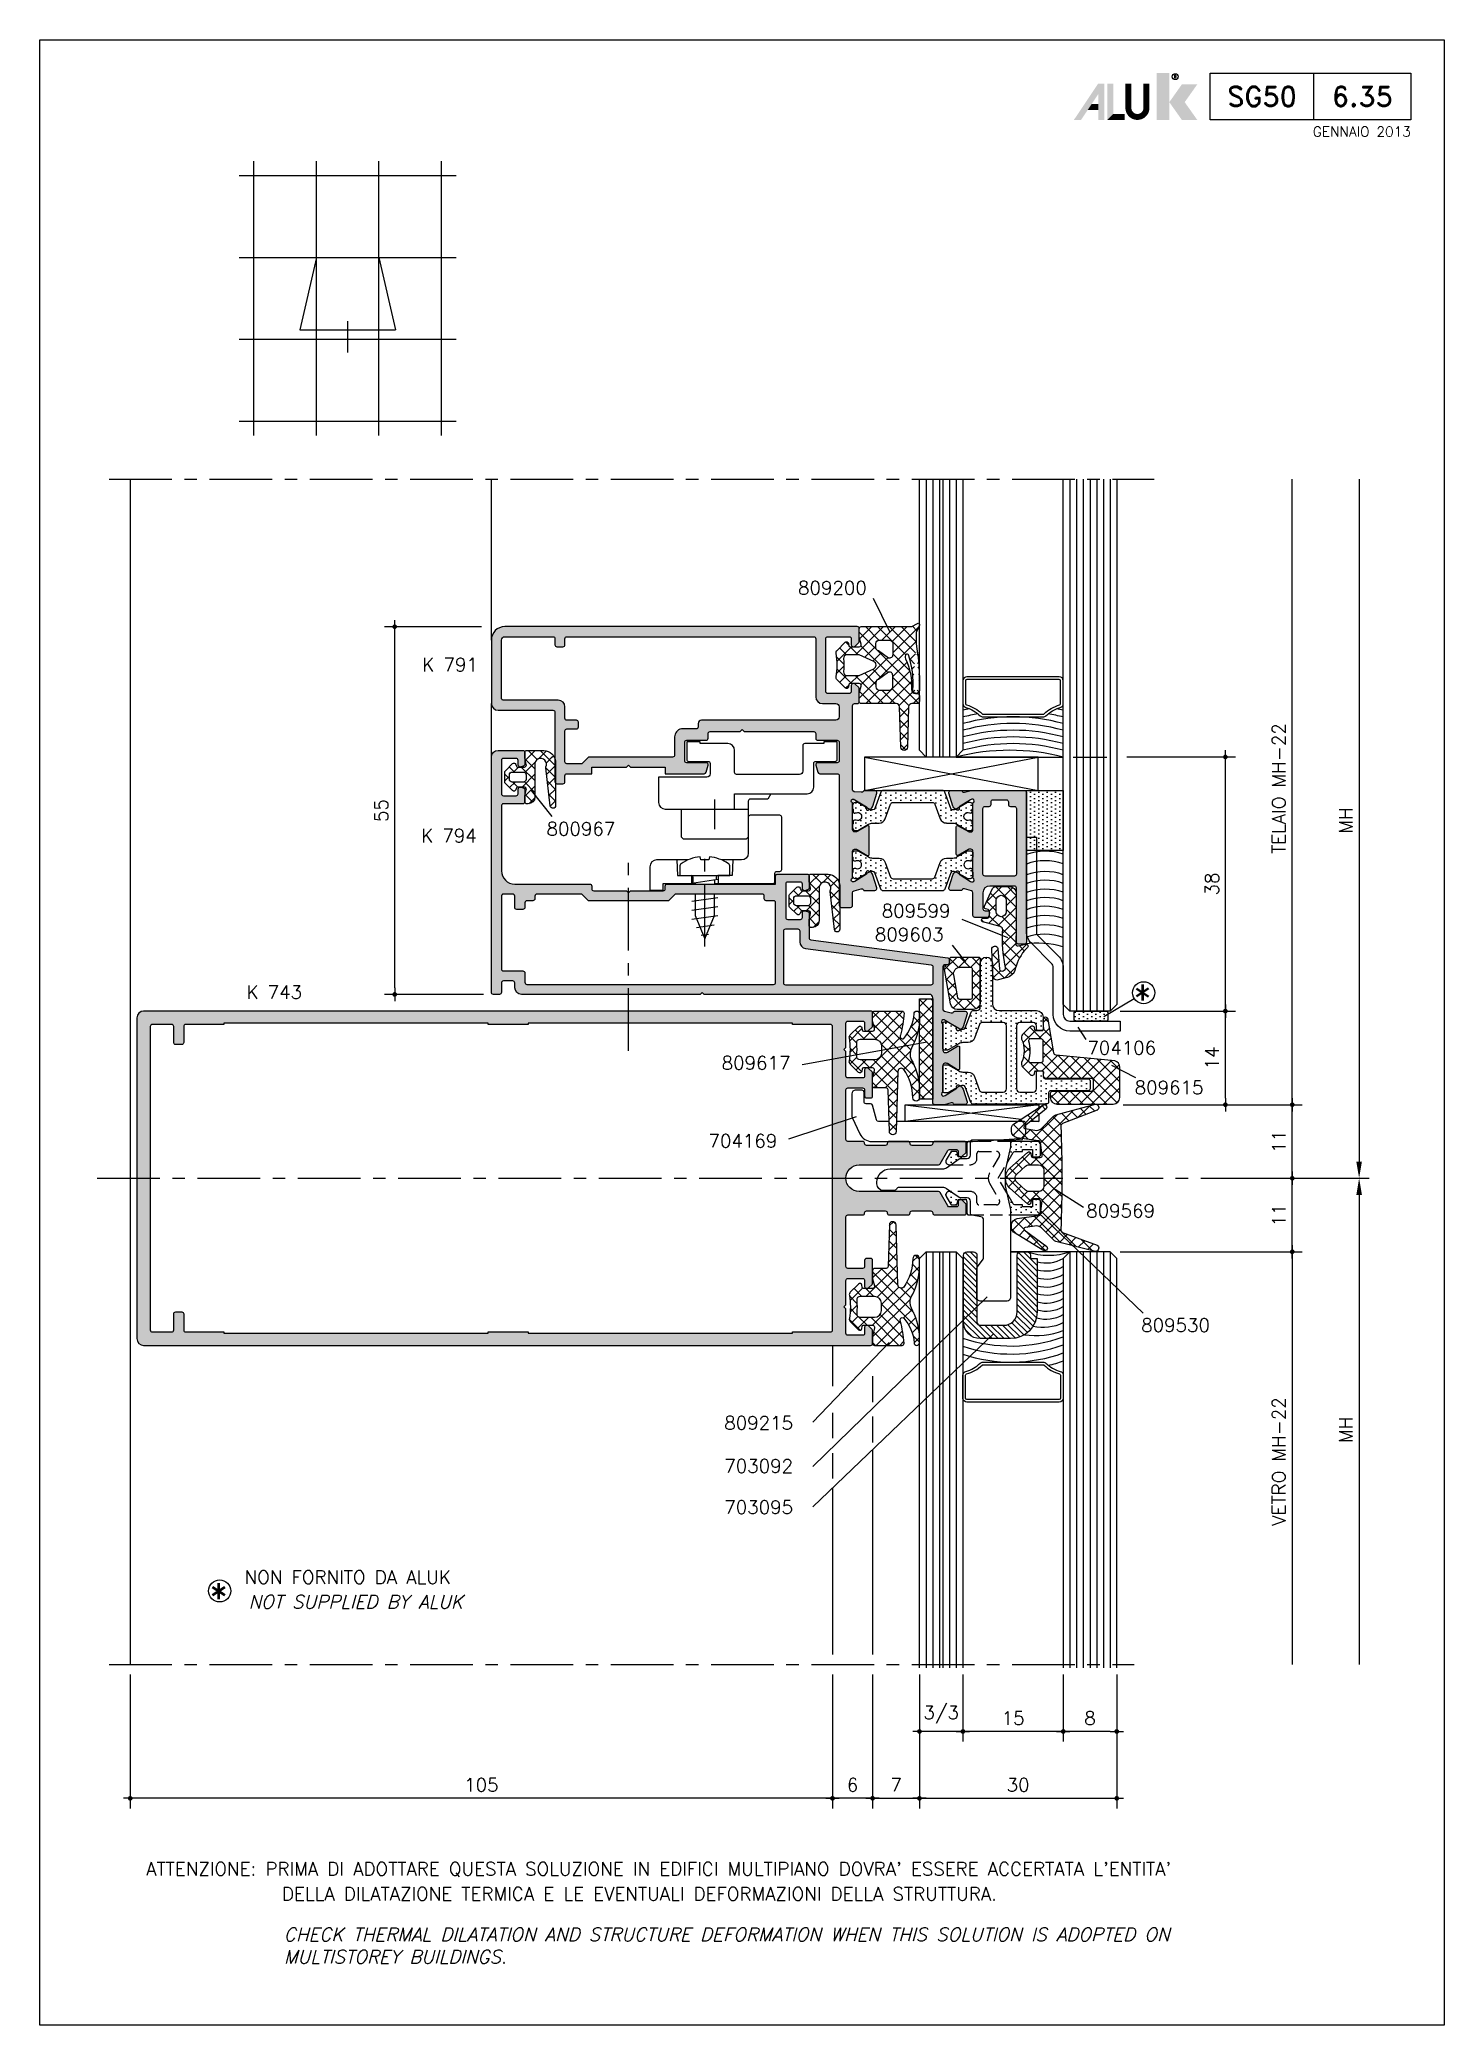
# Model space of a CAD drawing. Extents: x 0 to 1130, y -960 to 577.
# Drawn here: x 0 to 210, y -320 to -23 of the extents above; entities that cross this region are included whole.
import ezdxf
from ezdxf.enums import TextEntityAlignment as Align

# ---------------------------------------------------------------- set-up
doc = ezdxf.new("R2010")
doc.units = 0
doc.header["$LTSCALE"] = 7.5
doc.header["$MEASUREMENT"] = 0
doc.linetypes.add('CENTER', pattern=[2, 1.25, -0.25, 0.25, -0.25])
doc.linetypes.add('HIDDEN', pattern=[0.375, 0.25, -0.125])
doc.layers.get('0').update_dxf_attribs({"linetype": 'CONTINUOUS'})
doc.layers.get('DEFPOINTS').update_dxf_attribs({"linetype": 'CONTINUOUS'})
for name, color, linetype in [('ACCESSORI', 200, 'CONTINUOUS'), ('ASSI', 1, 'CENTER'), ('FILL', 8, 'CONTINUOUS'), ('FINE', 7, 'CONTINUOUS'), ('GOMMA', 3, 'CONTINUOUS'), ('GROSSA', 4, 'CONTINUOUS'), ('MARCHIO', 7, 'CONTINUOUS'), ('NASC', 7, 'HIDDEN'), ('QUOTE', 254, 'CONTINUOUS'), ('TESTO', 2, 'CONTINUOUS'), ('TRATTEGGI', 140, 'CONTINUOUS'), ('VETRO', 6, 'CONTINUOUS'), ('VITERIA', 40, 'CONTINUOUS')]:
    doc.layers.add(name, color=color, linetype=linetype)
doc.styles.add('ING', font='romans.shx', dxfattribs={"oblique": 15})
doc.styles.add('OBLIQUO', font='romans.shx', dxfattribs={"oblique": 15})
doc.styles.add('RD', font='ROMAND.SHX', dxfattribs={"height": 3})
doc.styles.get("Standard").update_dxf_attribs({"font": 'romans.shx'})
doc.dimstyles.new('FRECCIA_1-1', dxfattribs={"dimtxt": 2, "dimasz": 2.5, "dimexe": 1.5, "dimexo": 1.5, "dimgap": 1, "dimtad": 3, "dimdsep": 46, "dimtxsty": 'Standard', "dimcen": 0, "dimclrt": 2, "dimaunit": 1, "dimadec": 0, "dimazin": 0, "dimtfac": 0.7, "dimtmove": 0, "dimatfit": 3, "dimfxl": 1, "dimtolj": 2, "dimarcsym": 0})
doc.dimstyles.new('SCALA_1-1$0', dxfattribs={"dimtxt": 2, "dimasz": 1, "dimexe": 1.5, "dimexo": 1.5, "dimgap": 1, "dimtad": 3, "dimdsep": 46, "dimtxsty": 'Standard', "dimblk1": 'PUNTO', "dimblk2": 'PUNTO', "dimsah": 1, "dimcen": 0.09, "dimclrt": 2, "dimadec": 0, "dimazin": 0, "dimtfac": 0.7, "dimtmove": 0, "dimatfit": 3, "dimldrblk": 'PUNTO', "dimfxl": 1, "dimtolj": 2, "dimarcsym": 0})
pattern_1 = [(135, (230, -272.121), (-0.8838835, -0.8838835), []), (225, (230, -272.121), (0.8838835, -0.8838835), [])]
pattern_2 = [(90, (230, -272.121), (-0.75, 0.375), [0, -0.75])]
pattern_3 = [(135, (-4.9386, -320), (-0.8838835, -0.8838835), []), (225, (-4.9386, -320), (0.8838835, -0.8838835), [])]

msp = doc.modelspace()

# ---------------------------------------------------------------- texts
at = {"layer": 'TESTO'}
for s, height, p in [('809200', 2, (113.3772, -105.9775)), ('K 791', 2, (57.1977, -117.4783)), ('K 794', 2, (57.0217, -143.0552)), ('800967', 2, (75.773, -142.0416)), ('809599', 2, (125.8923, -154.3173)), ('809603', 2, (124.8657, -157.832)), ('K 743', 2, (30.8985, -166.4496)), ('*', 4.2, (163.4587, -168.5306)), ('809617', 2, (101.9535, -177.0531)), ('704106', 2, (156.6348, -174.7923)), ('809615', 2, (163.7124, -180.7144)), ('704169', 2, (99.9905, -188.7146)), ('809569', 2, (156.461, -199.1585)), ('809530', 2, (164.6822, -216.2688)), ('809215', 2, (102.3502, -230.8995)), ('703092', 2, (102.3502, -237.3399)), ('703095', 2, (102.3502, -243.4962)), ('NON FORNITO DA ALUK', 2, (30.6258, -253.9706)), ('*', 4.2, (25.313, -258.0495)), ("ATTENZIONE: PRIMA DI ADOTTARE QUESTA SOLUZIONE IN EDIFICI MULTIPIANO DOVRA' ESSERE ACCERTATA L'ENTITA'", 2, (15.9143, -297.6013)), ('DELLA DILATAZIONE TERMICA E LE EVENTUALI DEFORMAZIONI DELLA STRUTTURA.', 2, (36.2125, -301.3394))]:
    msp.add_text(s, height=height, dxfattribs=at).set_placement(p)
at = {"layer": 'TESTO', "char_height": 2, "attachment_point": 1}
for s, insert, width, style in [('NOT SUPPLIED BY ALUK', (31.2018, -255.6682), 53.408554, 'ING'), ('CHECK THERMAL DILATATION AND STRUCTURE DEFORMATION WHEN THIS SOLUTION IS ADOPTED ON MULTISTOREY BUILDINGS.', (36.4834, -305.4144), 153.740957, 'OBLIQUO')]:
    msp.add_mtext(s, dxfattribs=dict(at, insert=insert, width=width, style=style))

# ---------------------------------------------------------------- blocks, each defined once
blk = doc.blocks.new('PUNTO')
blk.add_line((-1, 0), (1, 0))
at = {"const_width": 0.35}
blk.add_lwpolyline([(-0.175, 0, 1), (0.175, 0, 1)], format="xyb", close=True, dxfattribs=at)
blk = doc.blocks.new('*D61')
at = {"layer": 'DEFPOINTS', "color": 0, "transparency": 16777216}
for p in [(160.03, -204.3), (163.65, -266.05), (187.27, -266.05)]:
    blk.add_point(p, dxfattribs=at)
at = {"layer": 'QUOTE', "color": 0, "lineweight": -2, "transparency": 16777216}
for p, q in [((161.53, -204.3), (188.77, -204.3)), ((187.27, -205.3), (187.27, -266.05))]:
    blk.add_line(p, q, dxfattribs=at)
at = {"layer": 'QUOTE', "color": 0, "lineweight": -2, "transparency": 16777216, "rotation": 90}
blk.add_blockref('PUNTO', (187.27, -204.3), dxfattribs=at)
at = {"layer": 'QUOTE', "color": 2, "transparency": 16777216, "insert": (185.27, -235.67), "char_height": 2, "attachment_point": 5, "rotation": 90}
blk.add_mtext('\\A2;VETRO MH-22', dxfattribs=at)
blk = doc.blocks.new('_None')
blk = doc.blocks.new('*D62')
at = {"layer": 'DEFPOINTS', "color": 0, "transparency": 16777216}
for p in [(161.65, -88.73), (186.36, -193.3), (197.27, -193.3)]:
    blk.add_point(p, dxfattribs=at)
at = {"layer": 'QUOTE', "color": 0, "lineweight": -2, "transparency": 16777216}
for p, q in [((197.27, -88.73), (197.27, -190.8)), ((187.86, -193.3), (198.77, -193.3))]:
    blk.add_line(p, q, dxfattribs=at)
at = {"layer": 'QUOTE', "color": 0, "transparency": 16777216}
blk.add_solid([(196.85, -190.8), (197.69, -190.8), (197.27, -193.3)], dxfattribs=at)
at = {"layer": 'QUOTE', "color": 2, "transparency": 16777216, "insert": (195.27, -139.76), "char_height": 2, "attachment_point": 5, "rotation": 90}
blk.add_mtext('\\A2;MH', dxfattribs=at)
blk = doc.blocks.new('*D63')
at = {"layer": 'DEFPOINTS', "color": 0, "transparency": 16777216}
for p in [(186.36, -193.3), (163.65, -266.05), (197.27, -266.05)]:
    blk.add_point(p, dxfattribs=at)
at = {"layer": 'QUOTE', "color": 0, "lineweight": -2, "transparency": 16777216}
for p, q in [((187.86, -193.3), (198.77, -193.3)), ((197.27, -195.8), (197.27, -266.05))]:
    blk.add_line(p, q, dxfattribs=at)
at = {"layer": 'QUOTE', "color": 0, "transparency": 16777216}
blk.add_solid([(196.85, -195.8), (197.69, -195.8), (197.27, -193.3)], dxfattribs=at)
at = {"layer": 'QUOTE', "color": 2, "transparency": 16777216, "insert": (195.27, -230.92), "char_height": 2, "attachment_point": 5, "rotation": 90}
blk.add_mtext('\\A2;MH', dxfattribs=at)
blk = doc.blocks.new('*D64')
at = {"layer": 'DEFPOINTS', "color": 0, "transparency": 16777216}
for p in [(153.03, -266.05), (161.03, -266.05), (153.03, -276.05)]:
    blk.add_point(p, dxfattribs=at)
at = {"layer": 'QUOTE', "color": 0, "lineweight": -2, "transparency": 16777216}
for p, q in [((153.03, -267.55), (153.03, -277.55)), ((161.03, -267.55), (161.03, -277.55)), ((160.03, -276.05), (154.03, -276.05))]:
    blk.add_line(p, q, dxfattribs=at)
at = {"layer": 'QUOTE', "color": 0, "lineweight": -2, "transparency": 16777216, "rotation": 180}
blk.add_blockref('PUNTO', (153.03, -276.05), dxfattribs=at)
at = {"layer": 'QUOTE', "color": 0, "lineweight": -2, "transparency": 16777216}
blk.add_blockref('PUNTO', (161.03, -276.05), dxfattribs=at)
at = {"layer": 'QUOTE', "color": 2, "transparency": 16777216, "insert": (157.03, -274.05), "char_height": 2, "attachment_point": 5}
blk.add_mtext('\\A2;8', dxfattribs=at)
blk = doc.blocks.new('*D65')
at = {"layer": 'DEFPOINTS', "color": 0, "transparency": 16777216}
for p in [(138.03, -266.05), (153.03, -266.05), (138.03, -276.05)]:
    blk.add_point(p, dxfattribs=at)
at = {"layer": 'QUOTE', "color": 0, "lineweight": -2, "transparency": 16777216}
for p, q in [((138.03, -267.55), (138.03, -277.55)), ((153.03, -267.55), (153.03, -277.55)), ((152.03, -276.05), (139.03, -276.05))]:
    blk.add_line(p, q, dxfattribs=at)
at = {"layer": 'QUOTE', "color": 0, "lineweight": -2, "transparency": 16777216, "rotation": 180}
blk.add_blockref('PUNTO', (138.03, -276.05), dxfattribs=at)
at = {"layer": 'QUOTE', "color": 0, "lineweight": -2, "transparency": 16777216}
blk.add_blockref('PUNTO', (153.03, -276.05), dxfattribs=at)
at = {"layer": 'QUOTE', "color": 2, "transparency": 16777216, "insert": (145.53, -274.05), "char_height": 2, "attachment_point": 5}
blk.add_mtext('\\A2;15', dxfattribs=at)
blk = doc.blocks.new('*D66')
at = {"layer": 'DEFPOINTS', "color": 0, "transparency": 16777216}
for p in [(131.53, -266.05), (138.03, -266.05), (131.53, -276.05)]:
    blk.add_point(p, dxfattribs=at)
at = {"layer": 'QUOTE', "color": 0, "lineweight": -2, "transparency": 16777216}
for p, q in [((131.53, -267.55), (131.53, -277.55)), ((138.03, -267.55), (138.03, -277.55)), ((137.03, -276.05), (132.53, -276.05))]:
    blk.add_line(p, q, dxfattribs=at)
at = {"layer": 'QUOTE', "color": 0, "lineweight": -2, "transparency": 16777216, "rotation": 180}
blk.add_blockref('PUNTO', (131.53, -276.05), dxfattribs=at)
at = {"layer": 'QUOTE', "color": 0, "lineweight": -2, "transparency": 16777216}
blk.add_blockref('PUNTO', (138.03, -276.05), dxfattribs=at)
at = {"layer": 'QUOTE', "color": 2, "transparency": 16777216, "insert": (134.78, -273.53), "char_height": 2, "attachment_point": 5}
blk.add_mtext('\\A2;3/3', dxfattribs=at)
blk = doc.blocks.new('*D67')
at = {"layer": 'DEFPOINTS', "color": 0, "transparency": 16777216}
for p in [(160.03, -168.3), (177.27, -168.3), (160.49, -182.3)]:
    blk.add_point(p, dxfattribs=at)
at = {"layer": 'QUOTE', "color": 0, "lineweight": -2, "transparency": 16777216}
for p, q in [((161.53, -168.3), (178.77, -168.3)), ((177.27, -181.3), (177.27, -169.3)), ((161.99, -182.3), (178.77, -182.3))]:
    blk.add_line(p, q, dxfattribs=at)
for p, rotation in [((177.27, -168.3), 90), ((177.27, -182.3), 270)]:
    blk.add_blockref('PUNTO', p, dxfattribs=dict(at, rotation=rotation))
at = {"layer": 'QUOTE', "color": 2, "transparency": 16777216, "insert": (175.27, -175.3), "char_height": 2, "attachment_point": 5, "rotation": 90}
blk.add_mtext('\\A2;14', dxfattribs=at)
blk = doc.blocks.new('*D68')
at = {"layer": 'DEFPOINTS', "color": 0, "transparency": 16777216}
for p in [(161.03, -130.29), (177.27, -130.29), (160.03, -168.3)]:
    blk.add_point(p, dxfattribs=at)
at = {"layer": 'QUOTE', "color": 0, "lineweight": -2, "transparency": 16777216}
for p, q in [((162.53, -130.29), (178.77, -130.29)), ((177.27, -167.3), (177.27, -131.29)), ((161.53, -168.3), (178.77, -168.3))]:
    blk.add_line(p, q, dxfattribs=at)
for p, rotation in [((177.27, -130.29), 90), ((177.27, -168.3), 270)]:
    blk.add_blockref('PUNTO', p, dxfattribs=dict(at, rotation=rotation))
at = {"layer": 'QUOTE', "color": 2, "transparency": 16777216, "insert": (175.27, -149.29), "char_height": 2, "attachment_point": 5, "rotation": 90}
blk.add_mtext('\\A2;38', dxfattribs=at)
blk = doc.blocks.new('*D69')
at = {"layer": 'DEFPOINTS', "color": 0, "transparency": 16777216}
for p in [(180.11, -193.3), (187.27, -193.3), (160.03, -204.3)]:
    blk.add_point(p, dxfattribs=at)
at = {"layer": 'QUOTE', "color": 0, "lineweight": -2, "transparency": 16777216}
for p, q in [((181.61, -193.3), (188.77, -193.3)), ((187.27, -203.3), (187.27, -194.3)), ((161.53, -204.3), (188.77, -204.3))]:
    blk.add_line(p, q, dxfattribs=at)
for p, rotation in [((187.27, -193.3), 90), ((187.27, -204.3), 270)]:
    blk.add_blockref('PUNTO', p, dxfattribs=dict(at, rotation=rotation))
at = {"layer": 'QUOTE', "color": 2, "transparency": 16777216, "insert": (185.27, -198.8), "char_height": 2, "attachment_point": 5, "rotation": 90}
blk.add_mtext('\\A2;11', dxfattribs=at)
blk = doc.blocks.new('*D70')
at = {"layer": 'DEFPOINTS', "color": 0, "transparency": 16777216}
for p in [(160.49, -182.3), (187.27, -182.3), (180.11, -193.3)]:
    blk.add_point(p, dxfattribs=at)
at = {"layer": 'QUOTE', "color": 0, "lineweight": -2, "transparency": 16777216}
for p, q in [((161.99, -182.3), (188.77, -182.3)), ((187.27, -192.3), (187.27, -183.3)), ((181.61, -193.3), (188.77, -193.3))]:
    blk.add_line(p, q, dxfattribs=at)
for p, rotation in [((187.27, -182.3), 90), ((187.27, -193.3), 270)]:
    blk.add_blockref('PUNTO', p, dxfattribs=dict(at, rotation=rotation))
at = {"layer": 'QUOTE', "color": 2, "transparency": 16777216, "insert": (185.27, -187.8), "char_height": 2, "attachment_point": 5, "rotation": 90}
blk.add_mtext('\\A2;11', dxfattribs=at)
blk = doc.blocks.new('*D71')
at = {"layer": 'DEFPOINTS', "color": 0, "transparency": 16777216}
for p in [(161.65, -88.73), (187.27, -88.73), (160.49, -182.3)]:
    blk.add_point(p, dxfattribs=at)
at = {"layer": 'QUOTE', "color": 0, "lineweight": -2, "transparency": 16777216}
for p, q in [((187.27, -181.3), (187.27, -88.73)), ((161.99, -182.3), (188.77, -182.3))]:
    blk.add_line(p, q, dxfattribs=at)
at = {"layer": 'QUOTE', "color": 0, "lineweight": -2, "transparency": 16777216, "rotation": 270}
blk.add_blockref('PUNTO', (187.27, -182.3), dxfattribs=at)
at = {"layer": 'QUOTE', "color": 2, "transparency": 16777216, "insert": (185.27, -135.01), "char_height": 2, "attachment_point": 5, "rotation": 90}
blk.add_mtext('\\A2;TELAIO{\\Fromans.shx|c1; M}H{\\Fromans.shx|c1;-2}2', dxfattribs=at)
blk = doc.blocks.new('*D72')
at = {"layer": 'DEFPOINTS', "color": 0, "transparency": 16777216}
for p in [(53.07, -110.8), (67.53, -110.8), (67.83, -165.8)]:
    blk.add_point(p, dxfattribs=at)
at = {"layer": 'QUOTE', "color": 0, "lineweight": -2, "transparency": 16777216}
for p, q in [((66.03, -110.8), (51.57, -110.8)), ((53.07, -164.8), (53.07, -111.8)), ((66.33, -165.8), (51.57, -165.8))]:
    blk.add_line(p, q, dxfattribs=at)
for p, rotation in [((53.07, -110.8), 90), ((53.07, -165.8), 270)]:
    blk.add_blockref('PUNTO', p, dxfattribs=dict(at, rotation=rotation))
at = {"layer": 'QUOTE', "color": 2, "transparency": 16777216, "insert": (51.07, -138.3), "char_height": 2, "attachment_point": 5, "rotation": 90}
blk.add_mtext('\\A2;55', dxfattribs=at)
blk = doc.blocks.new('NMD')
at = {"layer": 'MARCHIO'}
blk.add_line((-19.5, -12), (-19.5, -5), dxfattribs=at)
blk.add_lwpolyline([(-5, -12), (-35, -12), (-35, -5), (-5, -5)], close=True, dxfattribs=at)
at = {"layer": 'MARCHIO', "const_width": 0.894}
blk.add_lwpolyline([(-44.53, -6.56), (-44.53, -10.2, -1), (-47.23, -10.2), (-47.23, -6.56)], format="xyb", dxfattribs=at)
at = {"layer": 'MARCHIO'}
blk.add_circle((-40.23, -5.53), 0.442, dxfattribs=at)
for points in [[(-43.01, -4.96), (-41.13, -4.96), (-43.01, -12), (-41.13, -12)], [(-55.38, -12), (-54.31, -12), (-51.75, -6.56), (-51.73, -8.14)], [(-51.75, -6.56), (-51.73, -8.14), (-50.84, -6.56), (-50.84, -12)], [(-51.73, -12), (-50.84, -12), (-51.73, -8.14)], [(-50.38, -6.56), (-49.49, -6.56), (-50.38, -12), (-49.49, -11.11)], [(-39.23, -6.68), (-36.93, -6.68), (-41.11, -9.34), (-38.81, -9.34)], [(-52.73, -9.63), (-53.33, -10.53), (-51.73, -9.63), (-51.73, -10.53)], [(-49.49, -11.11), (-50.38, -12), (-47.77, -11.11), (-47.77, -12)], [(-41.11, -9.34), (-38.81, -9.34), (-39.23, -12), (-36.93, -12)]]:
    blk.add_solid(points, dxfattribs=at)
blk.add_text('R', height=0.444, dxfattribs=at).set_placement((-40.23, -5.53), align=Align.MIDDLE)
at = {"layer": 'MARCHIO', "color": 2, "style": 'RD'}
for tag, p in [('SERIE', (-27.25, -8.5)), ('PAG', (-12.25, -8.5))]:
    blk.add_attdef(tag, text='', height=3, dxfattribs=at).set_placement(p, align=Align.MIDDLE)
at = {"layer": 'MARCHIO', "color": 2}
blk.add_attdef('REVISIONE', text='', height=1.5, dxfattribs=at).set_placement((-5, -14.5), align=Align.RIGHT)
blk = doc.blocks.new('*D57')
at = {"layer": 'DEFPOINTS', "color": 0, "transparency": 16777216}
for p in [(13.53, -266.05), (118.53, -266.05), (13.53, -286.05)]:
    blk.add_point(p, dxfattribs=at)
at = {"layer": 'QUOTE', "color": 0, "lineweight": -2, "transparency": 16777216}
for p, q in [((13.53, -267.55), (13.53, -287.55)), ((118.53, -267.55), (118.53, -287.55)), ((117.53, -286.05), (14.53, -286.05))]:
    blk.add_line(p, q, dxfattribs=at)
at = {"layer": 'QUOTE', "color": 0, "lineweight": -2, "transparency": 16777216, "rotation": 180}
blk.add_blockref('PUNTO', (13.53, -286.05), dxfattribs=at)
at = {"layer": 'QUOTE', "color": 0, "lineweight": -2, "transparency": 16777216}
blk.add_blockref('PUNTO', (118.53, -286.05), dxfattribs=at)
at = {"layer": 'QUOTE', "color": 2, "transparency": 16777216, "insert": (66.03, -284.05), "char_height": 2, "attachment_point": 5}
blk.add_mtext('\\A2;105', dxfattribs=at)
blk = doc.blocks.new('*D58')
at = {"layer": 'DEFPOINTS', "color": 0, "transparency": 16777216}
for p in [(118.53, -266.05), (124.53, -266.05), (118.53, -286.05)]:
    blk.add_point(p, dxfattribs=at)
at = {"layer": 'QUOTE', "color": 0, "lineweight": -2, "transparency": 16777216}
for p, q in [((118.53, -267.55), (118.53, -287.55)), ((124.53, -267.55), (124.53, -287.55)), ((123.53, -286.05), (119.53, -286.05))]:
    blk.add_line(p, q, dxfattribs=at)
at = {"layer": 'QUOTE', "color": 0, "lineweight": -2, "transparency": 16777216, "rotation": 180}
blk.add_blockref('PUNTO', (118.53, -286.05), dxfattribs=at)
at = {"layer": 'QUOTE', "color": 0, "lineweight": -2, "transparency": 16777216}
blk.add_blockref('PUNTO', (124.53, -286.05), dxfattribs=at)
at = {"layer": 'QUOTE', "color": 2, "transparency": 16777216, "insert": (121.53, -284.05), "char_height": 2, "attachment_point": 5}
blk.add_mtext('\\A2;6', dxfattribs=at)
blk = doc.blocks.new('*D59')
at = {"layer": 'DEFPOINTS', "color": 0, "transparency": 16777216}
for p in [(124.53, -266.05), (131.53, -266.05), (131.53, -286.05)]:
    blk.add_point(p, dxfattribs=at)
at = {"layer": 'QUOTE', "color": 0, "lineweight": -2, "transparency": 16777216}
for p, q in [((124.53, -267.55), (124.53, -287.55)), ((131.53, -267.55), (131.53, -287.55)), ((125.53, -286.05), (130.53, -286.05))]:
    blk.add_line(p, q, dxfattribs=at)
at = {"layer": 'QUOTE', "color": 0, "lineweight": -2, "transparency": 16777216, "rotation": 180}
blk.add_blockref('PUNTO', (124.53, -286.05), dxfattribs=at)
at = {"layer": 'QUOTE', "color": 0, "lineweight": -2, "transparency": 16777216}
blk.add_blockref('PUNTO', (131.53, -286.05), dxfattribs=at)
at = {"layer": 'QUOTE', "color": 2, "transparency": 16777216, "insert": (128.03, -284.05), "char_height": 2, "attachment_point": 5}
blk.add_mtext('\\A2;7', dxfattribs=at)
blk = doc.blocks.new('*D60')
at = {"layer": 'DEFPOINTS', "color": 0, "transparency": 16777216}
for p in [(131.53, -266.05), (161.03, -266.05), (161.03, -286.05)]:
    blk.add_point(p, dxfattribs=at)
at = {"layer": 'QUOTE', "color": 0, "lineweight": -2, "transparency": 16777216}
for p, q in [((131.53, -267.55), (131.53, -287.55)), ((161.03, -267.55), (161.03, -287.55)), ((132.53, -286.05), (160.03, -286.05))]:
    blk.add_line(p, q, dxfattribs=at)
at = {"layer": 'QUOTE', "color": 0, "lineweight": -2, "transparency": 16777216, "rotation": 180}
blk.add_blockref('PUNTO', (131.53, -286.05), dxfattribs=at)
at = {"layer": 'QUOTE', "color": 0, "lineweight": -2, "transparency": 16777216}
blk.add_blockref('PUNTO', (161.03, -286.05), dxfattribs=at)
at = {"layer": 'QUOTE', "color": 2, "transparency": 16777216, "insert": (146.28, -284.05), "char_height": 2, "attachment_point": 5}
blk.add_mtext('\\A2;30', dxfattribs=at)

# ---------------------------------------------------------------- dimensions: what is measured, and where the dimension line sits
at = {"layer": 'QUOTE'}
for base, p1, p2, text, dimstyle, override, picture, middle in [((187.2698, -88.7314), (160.4882, -182.2974), (161.6467, -88.7314), 'TELAIO{\\Fromans.shx|c1; M}H{\\Fromans.shx|c1;-2}2', 'SCALA_1-1$0', {"dimblk2": 'None', "dimse2": 1}, '*D71', (185.2698, -135.0144)), ((197.2698, -193.2954), (161.6467, -88.7314), (186.3614, -193.2954), 'MH', 'FRECCIA_1-1', {"dimblk1": 'None', "dimsah": 1, "dimse1": 1}, '*D62', (195.2698, -139.7634)), ((197.2698, -266.054), (186.3614, -193.2954), (163.6487, -266.054), 'MH', 'FRECCIA_1-1', {"dimblk2": 'None', "dimsah": 1, "dimse2": 1}, '*D63', (195.2698, -230.9247)), ((187.2698, -266.054), (160.0325, -204.2954), (163.6487, -266.054), 'VETRO MH-22', 'SCALA_1-1$0', {"dimblk2": 'None', "dimse2": 1}, '*D61', (185.2698, -235.6747))]:
    dim = msp.add_linear_dim(base=base, p1=p1, p2=p2, angle=90, text=text, dimstyle=dimstyle, override=override, dxfattribs=at)
    dim.commit()
    dim.dimension.update_dxf_attribs({"geometry": picture, "text_midpoint": middle})
for base, p1, p2, angle, picture, middle in [((53.067, -110.7954), (67.8298, -165.7954), (67.5298, -110.7954), 90, '*D72', (51.067, -138.2954)), ((177.2698, -130.2923), (160.0325, -168.2972), (161.0325, -130.2923), 90, '*D68', (175.2698, -149.2948)), ((177.2698, -168.2972), (160.4882, -182.2974), (160.0325, -168.2972), 90, '*D67', (175.2698, -175.2973)), ((187.2698, -182.2974), (180.1075, -193.2954), (160.4882, -182.2974), 90, '*D70', (185.2698, -187.7964)), ((187.2698, -193.2954), (160.0325, -204.2954), (180.1075, -193.2954), 90, '*D69', (185.2698, -198.7954)), ((153.0325, -276.054), (161.0335, -266.054), (153.0325, -266.054), 180, '*D64', (157.033, -274.054))]:
    dim = msp.add_linear_dim(base=base, p1=p1, p2=p2, angle=angle, dimstyle='SCALA_1-1$0', dxfattribs=at)
    dim.commit()
    dim.dimension.update_dxf_attribs({"geometry": picture, "text_midpoint": middle})
for base, p1, p2, override, picture, middle in [((13.5304, -286.054), (118.5304, -266.054), (13.5304, -266.054), {"dimtmove": 1}, '*D57', (66.0304, -284.054)), ((161.0335, -286.054), (131.5325, -266.054), (161.0335, -266.054), {"dimdec": 0}, '*D60', (146.283, -284.054))]:
    dim = msp.add_linear_dim(base=base, p1=p1, p2=p2, dimstyle='SCALA_1-1$0', override=override, dxfattribs=at)
    dim.commit()
    dim.dimension.update_dxf_attribs({"geometry": picture, "text_midpoint": middle})
for base, p2, picture, middle in [((118.5304, -286.054), (118.5304, -266.054), '*D58', (121.5314, -284.054)), ((131.5325, -286.054), (131.5325, -266.054), '*D59', (128.0325, -284.054))]:
    dim = msp.add_linear_dim(base=base, p1=(124.5325, -266.054), p2=p2, dimstyle='SCALA_1-1$0', dxfattribs=at)
    dim.commit()
    dim.dimension.update_dxf_attribs({"geometry": picture, "text_midpoint": middle})
dim = msp.add_linear_dim(base=(131.5325, -276.054), p1=(138.0325, -266.054), p2=(131.5325, -266.054), angle=180, text='3/3', dimstyle='SCALA_1-1$0', dxfattribs=at)
dim.commit()
dim.dimension.update_dxf_attribs({"geometry": '*D66', "text_midpoint": (134.7825, -276.054), "dimtype": 160})
dim = msp.add_linear_dim(base=(138.0325, -276.054), p1=(153.0325, -266.054), p2=(138.0325, -266.054), angle=180, dimstyle='SCALA_1-1$0', override={"dimdec": 0}, dxfattribs=at)
dim.commit()
dim.dimension.update_dxf_attribs({"geometry": '*D65', "text_midpoint": (145.5325, -274.054)})

# ---------------------------------------------------------------- hatches: boundary and pattern name
at = {"layer": 'FILL'}
h = msp.add_hatch(color=253, dxfattribs=at)
edge = h.paths.add_edge_path()
edge.add_line((105.3309, -126.4954), (115.7325, -126.4954))
edge.add_arc((115.7325, -126.7954), 0.3, 0, 90, ccw=False)
edge.add_line((116.0325, -126.7954), (116.0325, -127.4954))
edge.add_arc((116.3325, -127.4954), 0.3, 180, 270)
edge.add_line((116.3325, -127.7954), (119.2325, -127.7954))
edge.add_arc((119.2325, -128.0954), 0.3, 0, 90, ccw=False)
edge.add_line((119.5325, -128.0954), (119.5325, -130.8454))
edge.add_arc((119.2325, -130.8454), 0.3, 270, 360, ccw=False)
edge.add_line((119.2325, -131.1454), (116.3325, -131.1454))
edge.add_arc((116.3325, -131.4454), 0.3, 90, 195)
edge.add_line((116.0427, -131.523), (116.3241, -132.573))
edge.add_arc((116.6139, -132.4954), 0.3, 195, 270)
edge.add_line((116.6139, -132.7954), (119.2325, -132.7954))
edge.add_arc((119.2325, -133.0954), 0.3, 0, 90, ccw=False)
edge.add_line((119.5325, -133.0954), (119.5325, -152.4913))
edge.add_arc((119.8325, -152.4913), 0.3, 180, 270)
edge.add_line((119.8325, -152.7913), (121.2325, -152.7913))
edge.add_arc((121.2325, -152.4913), 0.3, 270, 360)
edge.add_line((121.5325, -152.4913), (121.5325, -150.5885))
edge.add_arc((121.8325, -150.5885), 0.3, 104.766462, 180, ccw=False)
edge.add_line((121.756, -150.2984), (122.7935, -150.0249))
edge.add_arc((122.8832, -150.3112), 0.3, 29.632658, 107.401721, ccw=False)
edge.add_arc((123.3178, -150.064), 0.2, 209.632658, 270.401721)
edge.add_line((123.3192, -150.264), (124.869, -150.2531))
edge.add_arc((124.8669, -149.9531), 0.3, 270.401721, 377.401721)
edge.add_line((125.1532, -149.8634), (124.5546, -147.9536))
edge.add_arc((123.7912, -148.1928), 0.8, 17.401721, 62.401721)
edge.add_line((124.1618, -147.4839), (123.8808, -147.3369))
edge.add_arc((123.7881, -147.5142), 0.2, 62.401721, 182.401721)
edge.add_line((123.5883, -147.5225), (123.6004, -147.811))
edge.add_line((123.6004, -147.811), (121.8923, -148.895))
edge.add_arc((121.5708, -148.3884), 0.6, 270, 302.401721, ccw=False)
edge.add_line((121.5708, -148.9884), (121.5325, -148.9884))
edge.add_arc((121.6325, -148.7056), 0.3, 109.471221, 250.528779, ccw=False)
edge.add_line((121.5325, -148.4228), (121.5325, -144.3884))
edge.add_arc((121.8325, -144.3884), 0.3, 90, 180, ccw=False)
edge.add_line((121.8325, -144.0884), (122.0521, -144.0884))
edge.add_arc((122.0521, -144.3884), 0.3, 60, 90, ccw=False)
edge.add_line((122.2021, -144.1286), (123.7325, -145.0122))
edge.add_arc((123.8325, -144.839), 0.2, 240, 360)
edge.add_line((124.0325, -144.839), (124.0325, -140.7379))
edge.add_arc((123.8325, -140.7379), 0.2, 360, 480)
edge.add_line((123.7325, -140.5647), (122.2021, -141.4483))
edge.add_arc((122.0521, -141.1884), 0.3, 270, 300, ccw=False)
edge.add_line((122.0521, -141.4884), (121.8325, -141.4884))
edge.add_arc((121.8325, -141.1884), 0.3, 180, 270, ccw=False)
edge.add_line((121.5325, -141.1884), (121.5325, -137.1541))
edge.add_arc((121.6325, -136.8713), 0.3, 110.31451, 250.528779, ccw=False)
edge.add_arc((121.5708, -137.1884), 0.6, 57.598279, 94.055508, ccw=False)
edge.add_line((121.8923, -136.6819), (123.6004, -137.7659))
edge.add_line((123.6004, -137.7659), (123.5883, -138.0543))
edge.add_arc((123.7881, -138.0627), 0.2, 177.598279, 297.598279)
edge.add_line((123.8808, -138.24), (124.1618, -138.093))
edge.add_arc((123.7912, -137.3841), 0.8, 297.598279, 342.598279)
edge.add_line((124.5546, -137.6233), (125.1532, -135.7135))
edge.add_arc((124.8669, -135.6238), 0.3, 342.598279, 449.598279)
edge.add_line((124.869, -135.3238), (123.3192, -135.3129))
edge.add_arc((123.3178, -135.5129), 0.2, 89.598279, 150.367342)
edge.add_arc((122.8832, -135.2657), 0.3, 252.598279, 330.367342, ccw=False)
edge.add_line((122.7935, -135.552), (121.756, -135.4785))
edge.add_arc((121.8325, -135.1884), 0.3, 180, 255.233538, ccw=False)
edge.add_line((121.5325, -135.1884), (121.5325, -122.5954))
edge.add_arc((121.8325, -122.5954), 0.3, 90, 180, ccw=False)
edge.add_line((121.8325, -122.2954), (122.2325, -122.2954))
edge.add_arc((122.2325, -121.9954), 0.3, 270, 360)
edge.add_line((122.5325, -121.9954), (122.5325, -120.1197))
edge.add_arc((122.2325, -120.1197), 0.3, 0, 45)
edge.add_line((122.4446, -119.9075), (121.9204, -119.3833))
edge.add_arc((121.7082, -119.5954), 0.3, 45, 90)
edge.add_line((121.7082, -119.2954), (121.6325, -119.2954))
edge.add_arc((121.6325, -119.5954), 0.3, 90, 180)
edge.add_line((121.3325, -119.5954), (121.3325, -120.4954))
edge.add_arc((121.0325, -120.4954), 0.3, -90, 0, ccw=False)
edge.add_line((121.0325, -120.7954), (117.8325, -120.7954))
edge.add_arc((117.8325, -120.4954), 0.3, 180, 270, ccw=False)
edge.add_line((117.5325, -120.4954), (117.5325, -112.5954))
edge.add_arc((117.8325, -112.5954), 0.3, 90, 180, ccw=False)
edge.add_line((117.8325, -112.2954), (121.0325, -112.2954))
edge.add_arc((121.0325, -112.5954), 0.3, 0, 90, ccw=False)
edge.add_line((121.3325, -112.5954), (121.3325, -113.4954))
edge.add_arc((121.6325, -113.4954), 0.3, 180, 270)
edge.add_line((121.6325, -113.7954), (121.7082, -113.7954))
edge.add_arc((121.7082, -113.4954), 0.3, 270, 315)
edge.add_line((121.9204, -113.7075), (122.4446, -113.1833))
edge.add_arc((122.2325, -112.9711), 0.3, 315, 360)
edge.add_line((122.5325, -112.9711), (122.5325, -111.0954))
edge.add_arc((122.2325, -111.0954), 0.3, 0, 90)
edge.add_line((122.2325, -110.7954), (69.5298, -110.7954))
edge.add_arc((69.5298, -112.7954), 2, 90, 180)
edge.add_line((67.5298, -112.7954), (67.5298, -122.2954))
edge.add_arc((68.5298, -122.2954), 1, 180, 270)
edge.add_line((68.5298, -123.2954), (76.7325, -123.2954))
edge.add_arc((76.7325, -123.5954), 0.3, 0, 90, ccw=False)
edge.add_line((77.0325, -123.5954), (77.0325, -133.9954))
edge.add_arc((77.3325, -133.9954), 0.3, 180, 270)
edge.add_line((77.3325, -134.2954), (78.2325, -134.2954))
edge.add_arc((78.2325, -133.9954), 0.3, 270, 360)
edge.add_line((78.5325, -133.9954), (78.5325, -133.0954))
edge.add_arc((78.8325, -133.0954), 0.3, 90, 180, ccw=False)
edge.add_line((78.8325, -132.7954), (82.5325, -132.7954))
edge.add_line((82.5325, -132.7954), (82.5325, -131.7954))
edge.add_line((82.5325, -131.7954), (87.7341, -131.7954))
edge.add_line((87.7341, -131.7954), (88.0325, -131.4954))
edge.add_line((88.0325, -131.4954), (88.3309, -131.7954))
edge.add_line((88.3309, -131.7954), (93.5325, -131.7954))
edge.add_line((93.5325, -131.7954), (93.5325, -132.7954))
edge.add_line((93.5325, -132.7954), (99.3512, -132.7954))
edge.add_arc((99.3512, -132.4954), 0.3, 270, 345)
edge.add_line((99.6409, -132.573), (99.9223, -131.523))
edge.add_arc((99.6325, -131.4454), 0.3, 345, 450)
edge.add_line((99.6325, -131.1454), (96.7325, -131.1454))
edge.add_arc((96.7325, -130.8454), 0.3, 180, 270, ccw=False)
edge.add_line((96.4325, -130.8454), (96.4325, -128.0954))
edge.add_arc((96.7325, -128.0954), 0.3, 90, 180, ccw=False)
edge.add_line((96.7325, -127.7954), (99.6325, -127.7954))
edge.add_arc((99.6325, -127.4954), 0.3, 270, 360)
edge.add_line((99.9325, -127.4954), (99.9325, -126.7954))
edge.add_arc((100.2325, -126.7954), 0.3, 90, 180, ccw=False)
edge.add_line((100.2325, -126.4954), (104.7341, -126.4954))
edge.add_line((104.7341, -126.4954), (105.0325, -126.1954))
edge.add_line((105.0325, -126.1954), (105.3309, -126.4954))
edge = h.paths.add_edge_path(flags=16)
edge.add_line((98.1325, -126.0954), (95.9325, -126.0954))
edge.add_arc((96.12, -127.2683), 1.1878, 99.081199, 181.307658)
edge.add_line((94.9325, -127.2954), (94.9325, -129.9954))
edge.add_arc((94.6325, -129.9954), 0.3, -90, 0, ccw=False)
edge.add_line((94.6325, -130.2954), (82.039, -130.2954))
edge.add_line((82.039, -130.2954), (81.039, -131.2954))
edge.add_line((81.039, -131.2954), (78.8325, -131.2954))
edge.add_arc((78.8325, -130.9954), 0.3, 180, 270, ccw=False)
edge.add_line((78.5325, -130.9954), (78.5325, -126.3954))
edge.add_arc((78.8325, -126.3954), 0.3, 90, 180, ccw=False)
edge.add_line((78.8325, -126.0954), (80.2325, -126.0954))
edge.add_arc((80.2325, -125.7954), 0.3, 270, 360)
edge.add_line((80.5325, -125.7954), (80.5325, -125.0954))
edge.add_arc((80.2325, -125.0954), 0.3, 0, 90)
edge.add_line((80.2325, -124.7954), (78.8325, -124.7954))
edge.add_arc((78.8325, -124.4954), 0.3, 180, 270, ccw=False)
edge.add_line((78.5325, -124.4954), (78.5325, -122.7954))
edge.add_arc((77.5325, -122.7954), 1, 0, 90)
edge.add_line((77.5325, -121.7954), (69.3298, -121.7954))
edge.add_arc((69.3298, -121.4954), 0.3, 180, 270, ccw=False)
edge.add_line((69.0298, -121.4954), (69.0298, -112.7954))
edge.add_arc((69.5298, -112.7954), 0.5, 90, 180, ccw=False)
edge.add_line((69.5298, -112.2954), (76.7325, -112.2954))
edge.add_arc((76.7325, -112.5954), 0.3, 0, 90, ccw=False)
edge.add_line((77.0325, -112.5954), (77.0325, -113.4954))
edge.add_arc((77.3325, -113.4954), 0.3, 180, 270)
edge.add_line((77.3325, -113.7954), (78.2325, -113.7954))
edge.add_arc((78.2325, -113.4954), 0.3, 270, 360)
edge.add_line((78.5325, -113.4954), (78.5325, -112.5954))
edge.add_arc((78.8325, -112.5954), 0.3, 90, 180, ccw=False)
edge.add_line((78.8325, -112.2954), (115.7325, -112.2954))
edge.add_arc((115.7325, -112.5954), 0.3, 0, 90, ccw=False)
edge.add_line((116.0325, -112.5954), (116.0325, -121.2954))
edge.add_arc((117.0325, -121.2954), 1, 180, 270)
edge.add_line((117.0325, -122.2954), (119.0325, -122.2954))
edge.add_arc((119.0325, -122.7954), 0.5, 0, 90, ccw=False)
edge.add_line((119.5325, -122.7954), (119.5325, -124.2954))
edge.add_arc((119.0325, -124.2954), 0.5, -90, 0, ccw=False)
edge.add_line((119.0325, -124.7954), (98.9325, -124.7954))
edge.add_arc((98.9325, -125.2954), 0.5, 90, 180)
edge.add_line((98.4325, -125.2954), (98.4325, -125.7954))
edge.add_arc((98.1325, -125.7954), 0.3, 270, 360, ccw=False)
edge = h.paths.add_edge_path(flags=16)
edge.add_line((142.5325, -136.6929), (144.5325, -136.6929))
edge.add_arc((144.5325, -136.9929), 0.3, 0, 90, ccw=False)
edge.add_line((144.8325, -136.9929), (144.8325, -137.3929))
edge.add_arc((145.1325, -137.3929), 0.3, 180, 270)
edge.add_line((145.1325, -137.6929), (145.7325, -137.6929))
edge.add_arc((145.7325, -137.9929), 0.3, 0, 90, ccw=False)
edge.add_line((146.0325, -137.9929), (146.0325, -147.7929))
edge.add_arc((145.7325, -147.7929), 0.3, -90, 0, ccw=False)
edge.add_line((145.7325, -148.0929), (141.3325, -148.0929))
edge.add_arc((141.3325, -147.7929), 0.3, 180, 270, ccw=False)
edge.add_line((141.0325, -147.7929), (141.0325, -137.9929))
edge.add_arc((141.3325, -137.9929), 0.3, 90, 180, ccw=False)
edge.add_line((141.3325, -137.6929), (141.9325, -137.6929))
edge.add_arc((141.9325, -137.3929), 0.3, 270, 360)
edge.add_line((142.2325, -137.3929), (142.2325, -136.9929))
edge.add_arc((142.5325, -136.9929), 0.3, 90, 180, ccw=False)
edge = h.paths.add_edge_path()
edge.add_line((137.7458, -150.264), (136.196, -150.2531))
edge.add_arc((136.1981, -149.9531), 0.3, 162.598279, 269.598279, ccw=False)
edge.add_line((135.9118, -149.8634), (136.5104, -147.9536))
edge.add_arc((137.2738, -148.1928), 0.8, 117.598279, 162.598279, ccw=False)
edge.add_line((136.9032, -147.4839), (137.1842, -147.3369))
edge.add_arc((137.2769, -147.5142), 0.2, -2.401721, 117.598279, ccw=False)
edge.add_line((137.4767, -147.5225), (137.4646, -147.811))
edge.add_line((137.4646, -147.811), (139.1727, -148.895))
edge.add_arc((139.4942, -148.3884), 0.6, 237.598279, 270)
edge.add_line((139.4942, -148.9884), (139.5325, -148.9884))
edge.add_arc((139.4325, -148.7056), 0.3, 289.471221, 430.528779)
edge.add_line((139.5325, -148.4228), (139.5325, -144.3884))
edge.add_arc((139.2325, -144.3884), 0.3, 360, 450)
edge.add_line((139.2325, -144.0884), (139.0129, -144.0884))
edge.add_arc((139.0129, -144.3884), 0.3, 90, 120)
edge.add_line((138.8629, -144.1286), (137.3325, -145.0122))
edge.add_arc((137.2325, -144.839), 0.2, 180, 300, ccw=False)
edge.add_line((137.0325, -144.839), (137.0325, -140.7379))
edge.add_arc((137.2325, -140.7379), 0.2, 60, 180, ccw=False)
edge.add_line((137.3325, -140.5647), (138.8629, -141.4483))
edge.add_arc((139.0129, -141.1884), 0.3, 240, 270)
edge.add_line((139.0129, -141.4884), (139.2325, -141.4884))
edge.add_arc((139.2325, -141.1884), 0.3, 270, 360)
edge.add_line((139.5325, -141.1884), (139.5325, -137.1541))
edge.add_arc((139.4325, -136.8713), 0.3, 289.471221, 429.68549)
edge.add_arc((139.4942, -137.1884), 0.6, 85.944492, 122.401721)
edge.add_line((139.1727, -136.6819), (137.4646, -137.7659))
edge.add_line((137.4646, -137.7659), (137.4767, -138.0543))
edge.add_arc((137.2769, -138.0627), 0.2, -117.598279, 2.401721, ccw=False)
edge.add_line((137.1842, -138.24), (136.9032, -138.093))
edge.add_arc((137.2738, -137.3841), 0.8, 197.401721, 242.401721, ccw=False)
edge.add_line((136.5104, -137.6233), (135.9118, -135.7135))
edge.add_arc((136.1981, -135.6238), 0.3, 90.401721, 197.401721, ccw=False)
edge.add_line((136.196, -135.3238), (137.7458, -135.3129))
edge.add_arc((137.7472, -135.5129), 0.2, 29.632658, 90.401721, ccw=False)
edge.add_arc((138.1818, -135.2657), 0.3, 209.632658, 287.401721)
edge.add_line((138.2715, -135.552), (139.2543, -135.2929))
edge.add_line((139.2543, -135.2929), (147.2325, -135.2929))
edge.add_arc((147.2325, -135.5929), 0.3, 0, 90, ccw=False)
edge.add_line((147.5325, -135.5929), (147.5325, -157.9929))
edge.add_arc((147.2325, -157.9929), 0.3, -90, 0, ccw=False)
edge.add_line((147.2325, -158.2929), (146.3325, -158.2929))
edge.add_arc((146.3325, -157.9929), 0.3, 180, 270, ccw=False)
edge.add_line((146.0325, -157.9929), (146.0325, -149.8929))
edge.add_arc((145.7325, -149.8929), 0.3, 360, 450)
edge.add_line((145.7325, -149.5929), (142.0325, -149.5929))
edge.add_arc((142.0325, -150.5929), 1, 90, 180)
edge.add_line((141.0325, -150.5929), (141.0325, -152.9937))
edge.add_arc((141.3325, -152.9937), 0.3, 180, 270)
edge.add_line((141.3325, -153.2937), (141.7325, -153.2937))
edge.add_arc((141.7325, -153.5937), 0.3, -15, 90, ccw=False)
edge.add_line((142.0223, -153.6714), (141.9151, -154.0714))
edge.add_arc((141.6253, -153.9937), 0.3, 270, 345, ccw=False)
edge.add_line((141.6253, -154.2937), (139.8325, -154.2937))
edge.add_arc((139.8325, -153.9937), 0.3, 180, 270, ccw=False)
edge.add_line((139.5325, -153.9937), (139.5325, -150.5885))
edge.add_arc((139.2325, -150.5885), 0.3, 0, 75.233538)
edge.add_line((139.309, -150.2984), (138.2715, -150.0249))
edge.add_arc((138.1818, -150.3112), 0.3, 72.598279, 150.367342)
edge.add_arc((137.7472, -150.064), 0.2, 269.598279, 330.367342, ccw=False)
h = msp.add_hatch(dxfattribs=at)
h.set_pattern_fill('ANSI37', color=137, scale=10, angle=90, style=0)
h.set_pattern_definition(pattern_1)
edge = h.paths.add_edge_path(flags=16)
edge.add_line((125.0325, -119.1597), (125.0325, -119.7954))
edge.add_arc((125.5325, -119.7954), 0.5, 180, 270)
edge.add_line((125.5325, -120.2954), (127.0325, -120.2954))
edge.add_arc((127.0325, -119.7954), 0.5, 270, 360)
edge.add_line((127.5325, -119.7954), (127.5325, -118.0769))
edge.add_arc((127.0325, -118.0769), 0.5, 0, 107.190241)
edge.add_line((126.8847, -117.5992), (125.3847, -118.682))
edge.add_arc((125.5325, -119.1597), 0.5, 107.190241, 180)
edge = h.paths.add_edge_path(flags=16)
edge.add_arc((109.1249, -116.5454), 11.1038, -5.191667, 5.191667, ccw=False)
edge.add_arc((120.6811, -117.5954), 0.5, 174.808333, 270)
edge.add_line((120.6811, -118.0954), (122.5325, -118.0954))
edge.add_line((122.5325, -118.0954), (124.6903, -117.0892))
edge.add_arc((124.4368, -116.5454), 0.6, 295, 425)
edge.add_line((124.6903, -116.0016), (122.5325, -114.9954))
edge.add_line((122.5325, -114.9954), (120.6811, -114.9954))
edge.add_arc((120.6811, -115.4954), 0.5, 90, 185.191667)
edge = h.paths.add_edge_path(flags=16)
edge.add_line((125.0325, -113.9311), (125.0325, -113.2954))
edge.add_arc((125.5325, -113.2954), 0.5, 90, 180, ccw=False)
edge.add_line((125.5325, -112.7954), (127.0325, -112.7954))
edge.add_arc((127.0325, -113.2954), 0.5, 0, 90, ccw=False)
edge.add_line((127.5325, -113.2954), (127.5325, -115.0139))
edge.add_arc((127.0325, -115.0139), 0.5, 252.809759, 360, ccw=False)
edge.add_line((126.8847, -115.4916), (125.3847, -114.4088))
edge.add_arc((125.5325, -113.9311), 0.5, 180, 252.809759, ccw=False)
edge = h.paths.add_edge_path()
edge.add_arc((122.5325, -119.5954), 0.3, 345, 450)
edge.add_line((122.5325, -119.2954), (121.1549, -119.2954))
edge.add_arc((121.1549, -119.4954), 0.2, 90, 175)
edge.add_line((120.9557, -119.478), (120.9299, -119.7727))
edge.add_arc((120.631, -119.7465), 0.3, 225, 355, ccw=False)
edge.add_line((120.4189, -119.9587), (119.2106, -118.7504))
edge.add_arc((119.5642, -118.3968), 0.5, 169.844019, 225, ccw=False)
edge.add_arc((109.2287, -116.5454), 10, 349.844019, 370.155981)
edge.add_arc((119.5642, -114.6939), 0.5, 135, 190.155981, ccw=False)
edge.add_line((119.2106, -114.3404), (120.4189, -113.1321))
edge.add_arc((120.631, -113.3442), 0.3, 5, 135, ccw=False)
edge.add_line((120.9299, -113.3181), (120.9557, -113.6128))
edge.add_arc((121.1549, -113.5954), 0.2, 185, 270)
edge.add_line((121.1549, -113.7954), (122.5325, -113.7954))
edge.add_arc((122.5325, -113.4954), 0.3, 270, 375)
edge.add_line((122.8223, -113.4177), (122.5427, -112.3744))
edge.add_arc((122.8325, -112.2968), 0.3, 180, 195, ccw=False)
edge.add_line((122.5325, -112.2968), (122.5325, -111.0954))
edge.add_arc((122.8325, -111.0954), 0.3, 90, 180, ccw=False)
edge.add_line((122.8325, -110.7954), (130.395, -110.7954))
edge.add_line((130.395, -110.7954), (131.2341, -110.3213))
edge.add_arc((131.3325, -110.4954), 0.2, -23.475545, 119.466775, ccw=False)
edge.add_line((131.516, -110.5751), (131.0325, -111.6882))
edge.add_line((131.0325, -111.6882), (131.0325, -113.3029))
edge.add_arc((91.653, -119.6574), 39.8889, -0.867351, 9.166496, ccw=False)
edge.add_arc((131.0377, -120.2801), 0.5, -179.133489, 2.173227, ccw=False)
edge.add_arc((116.8788, -119.296), 13.6949, 355.847297, 378.188999)
edge.add_arc((129.6992, -115.0829), 0.2, 17.998125, 128.377059)
edge.add_arc((129.8854, -115.3181), 0.5, 128.377059, 212.910332)
edge.add_arc((121.0992, -119.5488), 9.2559, -4.005815, 25.323756, ccw=False)
edge.add_arc((130.9325, -120.1954), 0.6, 180, 270)
edge.add_line((130.9325, -120.7954), (131.2325, -120.7954))
edge.add_arc((131.2325, -121.0954), 0.3, 0, 90, ccw=False)
edge.add_line((131.5325, -121.0954), (131.5325, -121.9954))
edge.add_arc((131.2325, -121.9954), 0.3, 270, 360, ccw=False)
edge.add_line((131.2325, -122.2954), (130.4174, -122.2954))
edge.add_arc((130.4174, -122.7954), 0.5, 90, 178.239688)
edge.add_line((129.9176, -122.78), (129.7323, -128.8107))
edge.add_arc((129.2325, -128.7954), 0.5, 181.760312, 358.239688, ccw=False)
edge.add_line((128.7327, -128.8107), (128.5474, -122.78))
edge.add_arc((128.0476, -122.7954), 0.5, 1.760312, 90)
edge.add_line((128.0476, -122.2954), (122.8325, -122.2954))
edge.add_arc((122.8325, -121.9954), 0.3, 180, 270, ccw=False)
edge.add_line((122.5325, -121.9954), (122.5325, -120.7545))
edge.add_line((122.5325, -120.7545), (122.8223, -119.673))
h = msp.add_hatch(color=253, dxfattribs=at)
edge = h.paths.add_edge_path(flags=16)
edge.add_line((74.0322, -151.0954), (74.0322, -151.4954))
edge.add_arc((73.7322, -151.4954), 0.3, 270, 360, ccw=False)
edge.add_line((73.7322, -151.7954), (72.8322, -151.7954))
edge.add_arc((72.8322, -152.0954), 0.3, 90, 180)
edge.add_line((72.5322, -152.0954), (72.5322, -152.7954))
edge.add_arc((72.2322, -152.7954), 0.3, 270, 360, ccw=False)
edge.add_line((72.2322, -153.0954), (71.3172, -153.0954))
edge.add_arc((71.3172, -152.7954), 0.3, 180, 270, ccw=False)
edge.add_line((71.0172, -152.7954), (71.0172, -151.0954))
edge.add_arc((70.7172, -151.0954), 0.3, 0, 90)
edge.add_line((70.7172, -150.7954), (69.3298, -150.7954))
edge.add_arc((69.3298, -151.0954), 0.3, 90, 180)
edge.add_line((69.0298, -151.0954), (69.0298, -161.9954))
edge.add_arc((69.3298, -161.9954), 0.3, 180, 270)
edge.add_line((69.3298, -162.2954), (72.2322, -162.2954))
edge.add_arc((72.2322, -162.5954), 0.3, 0, 90, ccw=False)
edge.add_line((72.5322, -162.5954), (72.5322, -163.9954))
edge.add_arc((72.8322, -163.9954), 0.3, 180, 270)
edge.add_line((72.8322, -164.2954), (109.7322, -164.2954))
edge.add_arc((109.7322, -163.9954), 0.3, 270, 360)
edge.add_line((110.0322, -163.9954), (110.0322, -152.0954))
edge.add_arc((109.7322, -152.0954), 0.3, 360, 450)
edge.add_line((109.7322, -151.7954), (108.6322, -151.7954))
edge.add_arc((108.6322, -151.4954), 0.3, 180, 270, ccw=False)
edge.add_line((108.3322, -151.4954), (108.3322, -151.0954))
edge.add_arc((108.0322, -151.0954), 0.3, 0, 90)
edge.add_line((108.0322, -150.7954), (95.026, -150.7954))
edge.add_line((95.026, -150.7954), (94.026, -151.7954))
edge.add_line((94.026, -151.7954), (82.039, -151.7954))
edge.add_line((82.039, -151.7954), (81.039, -150.7954))
edge.add_line((81.039, -150.7954), (74.3322, -150.7954))
edge.add_arc((74.3322, -151.0954), 0.3, 90, 180)
edge = h.paths.add_edge_path(flags=16)
edge.add_arc((111.5322, -164.0954), 0.3, 180, 270, ccw=False)
edge.add_line((111.2322, -164.0954), (111.2322, -156.2954))
edge.add_arc((111.5322, -156.2954), 0.3, 90, 180, ccw=False)
edge.add_line((111.5322, -155.9954), (113.3325, -155.9954))
edge.add_arc((113.3325, -156.2954), 0.3, 0, 90, ccw=False)
edge.add_line((113.6325, -156.2954), (113.6325, -157.9463))
edge.add_arc((114.6325, -157.9463), 1, 180, 262.520889)
edge.add_line((114.5023, -158.9378), (133.2716, -161.4018))
edge.add_arc((133.2325, -161.6993), 0.3, 0, 82.520889, ccw=False)
edge.add_line((133.5325, -161.6993), (133.5325, -164.0954))
edge.add_arc((133.2325, -164.0954), 0.3, -90, 0, ccw=False)
edge.add_line((133.2325, -164.3954), (111.5322, -164.3954))
edge = h.paths.add_edge_path()
edge.add_line((82.8325, -150.2954), (87.7341, -150.2954))
edge.add_line((87.7341, -150.2954), (88.0325, -150.5954))
edge.add_line((88.0325, -150.5954), (88.3309, -150.2954))
edge.add_line((88.3309, -150.2954), (93.2325, -150.2954))
edge.add_arc((93.2325, -149.9954), 0.3, 270, 360)
edge.add_line((93.5325, -149.9954), (93.5325, -149.5954))
edge.add_arc((93.8325, -149.5954), 0.3, 90, 180, ccw=False)
edge.add_line((93.8325, -149.2954), (110.0322, -149.2954))
edge.add_line((110.0322, -149.2954), (110.0322, -148.0954))
edge.add_arc((110.3322, -148.0954), 0.3, 90, 180, ccw=False)
edge.add_line((110.3322, -147.7954), (114.7325, -147.7954))
edge.add_arc((114.7325, -148.0954), 0.3, 0, 90, ccw=False)
edge.add_line((115.0325, -148.0954), (115.0325, -149.8882))
edge.add_arc((114.7325, -149.8882), 0.3, 285, 360, ccw=False)
edge.add_line((114.8102, -150.178), (114.4102, -150.2852))
edge.add_arc((114.3325, -149.9954), 0.3, 180, 285, ccw=False)
edge.add_line((114.0325, -149.9954), (114.0325, -149.2954))
edge.add_arc((113.7325, -149.2954), 0.3, 0, 90)
edge.add_line((113.7325, -148.9954), (111.8322, -148.9954))
edge.add_arc((111.8322, -149.2954), 0.3, 90, 180)
edge.add_line((111.5322, -149.2954), (111.5322, -154.2954))
edge.add_arc((111.8322, -154.2954), 0.3, 180, 270)
edge.add_line((111.8322, -154.5954), (113.7325, -154.5954))
edge.add_arc((113.7325, -154.2954), 0.3, 270, 360)
edge.add_line((114.0325, -154.2954), (114.0325, -153.5954))
edge.add_arc((114.3325, -153.5954), 0.3, 75, 180, ccw=False)
edge.add_line((114.4102, -153.3056), (114.8102, -153.4128))
edge.add_arc((114.7325, -153.7026), 0.3, 0, 75, ccw=False)
edge.add_line((115.0325, -153.7026), (115.0325, -157.3323))
edge.add_arc((115.3325, -157.3323), 0.3, 180, 262.5)
edge.add_line((115.2933, -157.6297), (135.7712, -160.3257))
edge.add_arc((135.732, -160.6231), 0.3, 0, 82.5, ccw=False)
edge.add_line((136.032, -160.6231), (136.032, -161.0625))
edge.add_arc((135.732, -161.0625), 0.3, -90, 0, ccw=False)
edge.add_line((135.732, -161.3625), (135.332, -161.3625))
edge.add_arc((135.332, -161.6625), 0.3, 90, 180)
edge.add_line((135.032, -161.6625), (135.032, -167.9979))
edge.add_arc((135.332, -167.9979), 0.3, 180, 255.233538)
edge.add_line((135.2556, -168.288), (136.293, -168.5614))
edge.add_arc((136.3827, -168.2752), 0.3, 252.598279, 330.367342)
edge.add_arc((136.8173, -168.5224), 0.2, 89.598279, 150.367342, ccw=False)
edge.add_line((136.8187, -168.3224), (138.3685, -168.3332))
edge.add_arc((138.3664, -168.6332), 0.3, -17.401721, 89.598279, ccw=False)
edge.add_line((138.6527, -168.723), (138.0541, -170.6328))
edge.add_arc((137.2908, -170.3935), 0.8, 297.598279, 342.598279, ccw=False)
edge.add_line((137.6614, -171.1025), (137.3803, -171.2494))
edge.add_arc((137.2876, -171.0722), 0.2, 177.598279, 297.598279, ccw=False)
edge.add_line((137.0878, -171.0638), (137.0999, -170.7754))
edge.add_line((137.0999, -170.7754), (135.3918, -169.6913))
edge.add_arc((135.0703, -170.1979), 0.6, 57.598279, 94.055508)
edge.add_arc((135.132, -169.8807), 0.3, 110.31451, 250.528779)
edge.add_line((135.032, -170.1636), (135.032, -174.2))
edge.add_arc((135.332, -174.2), 0.3, 180, 270)
edge.add_line((135.332, -174.5), (135.5486, -174.5))
edge.add_arc((135.5486, -174.2), 0.3, 270, 301.077044)
edge.add_line((135.7035, -174.457), (137.2294, -173.5373))
edge.add_arc((137.3326, -173.7086), 0.2, 0.006685, 121.077044, ccw=False)
edge.add_line((137.5326, -173.7086), (137.533, -176.893))
edge.add_arc((137.333, -176.893), 0.2, 238.922956, 360, ccw=False)
edge.add_line((137.2297, -177.0643), (135.7044, -176.145))
edge.add_arc((135.5496, -176.4019), 0.3, 58.922956, 90)
edge.add_line((135.5496, -176.1019), (135.333, -176.1019))
edge.add_arc((135.333, -176.4019), 0.3, 90, 180)
edge.add_line((135.033, -176.4019), (135.032, -180.4329))
edge.add_arc((135.132, -180.7158), 0.3, 109.471221, 250.528779)
edge.add_line((135.032, -180.9986), (135.0703, -180.9986))
edge.add_arc((135.0703, -180.3986), 0.6, 270, 302.401721)
edge.add_line((135.3918, -180.9052), (137.0999, -179.8211))
edge.add_line((137.0999, -179.8211), (137.0878, -179.5327))
edge.add_arc((137.2876, -179.5243), 0.2, 62.401721, 182.401721, ccw=False)
edge.add_line((137.3803, -179.3471), (137.6614, -179.494))
edge.add_arc((137.2908, -180.203), 0.8, 17.401721, 62.401721, ccw=False)
edge.add_line((138.0541, -179.9637), (138.6527, -181.8735))
edge.add_arc((138.3664, -181.9633), 0.3, -89.598279, 17.401721, ccw=False)
edge.add_line((138.3685, -182.2633), (136.8187, -182.2741))
edge.add_arc((136.8173, -182.0741), 0.2, 209.632658, 270.401721, ccw=False)
edge.add_arc((136.3827, -182.3213), 0.3, 29.632658, 107.401721)
edge.add_line((136.293, -182.0351), (135.2932, -182.2986))
edge.add_line((135.2932, -182.2986), (133.8325, -182.2986))
edge.add_arc((133.8325, -181.9986), 0.3, 180, 270, ccw=False)
edge.add_line((133.5325, -181.9986), (133.5325, -166.4574))
edge.add_line((133.5325, -166.4574), (133.5325, -166.2954))
edge.add_arc((133.0325, -166.2954), 0.5, 0, 90)
edge.add_line((133.0325, -165.7954), (99.3307, -165.7954))
edge.add_line((99.3307, -165.7954), (99.0322, -165.4954))
edge.add_line((99.0322, -165.4954), (98.7338, -165.7954))
edge.add_line((98.7338, -165.7954), (72.0322, -165.7954))
edge.add_arc((72.0322, -164.7954), 1, 180, 270, ccw=False)
edge.add_line((71.0322, -164.7954), (71.0322, -164.0954))
edge.add_arc((70.7322, -164.0954), 0.3, 0, 90)
edge.add_line((70.7322, -163.7954), (69.3298, -163.7954))
edge.add_arc((69.3298, -164.0954), 0.3, 90, 180)
edge.add_line((69.0298, -164.0954), (69.0298, -165.4954))
edge.add_arc((68.7298, -165.4954), 0.3, -90, 0, ccw=False)
edge.add_line((68.7298, -165.7954), (67.8298, -165.7954))
edge.add_arc((67.8298, -165.4954), 0.3, 180, 270, ccw=False)
edge.add_line((67.5298, -165.4954), (67.5298, -130.2954))
edge.add_arc((68.5298, -130.2954), 1, 90, 180, ccw=False)
edge.add_line((68.5298, -129.2954), (72.23, -129.2954))
edge.add_arc((72.23, -129.5954), 0.3, 0, 90, ccw=False)
edge.add_line((72.53, -129.5954), (72.53, -131.3882))
edge.add_arc((72.23, -131.3882), 0.3, -75, 0, ccw=False)
edge.add_line((72.3077, -131.678), (71.9077, -131.7852))
edge.add_arc((71.83, -131.4954), 0.3, 180, 285, ccw=False)
edge.add_line((71.53, -131.4954), (71.53, -130.7954))
edge.add_arc((71.23, -130.7954), 0.3, 0, 90)
edge.add_line((71.23, -130.4954), (69.3298, -130.4954))
edge.add_arc((69.3298, -130.7954), 0.3, 90, 180)
edge.add_line((69.0298, -130.7954), (69.0298, -135.7954))
edge.add_arc((69.3298, -135.7954), 0.3, 180, 270)
edge.add_line((69.3298, -136.0954), (71.23, -136.0954))
edge.add_arc((71.23, -135.7954), 0.3, 270, 360)
edge.add_line((71.53, -135.7954), (71.53, -135.0954))
edge.add_arc((71.83, -135.0954), 0.3, 75, 180, ccw=False)
edge.add_line((71.9077, -134.8056), (72.3077, -134.9128))
edge.add_arc((72.23, -135.2026), 0.3, 0, 75, ccw=False)
edge.add_line((72.53, -135.2026), (72.53, -136.9954))
edge.add_arc((72.23, -136.9954), 0.3, -90, 0, ccw=False)
edge.add_line((72.23, -137.2954), (69.3298, -137.2954))
edge.add_arc((69.3298, -137.5954), 0.3, 90, 180)
edge.add_line((69.0298, -137.5954), (69.0298, -147.2954))
edge.add_arc((71.0298, -147.2954), 2, 180, 270)
edge.add_line((71.0298, -149.2954), (82.2325, -149.2954))
edge.add_arc((82.2325, -149.5954), 0.3, 0, 90, ccw=False)
edge.add_line((82.5325, -149.5954), (82.5325, -149.9954))
edge.add_arc((82.8325, -149.9954), 0.3, 180, 270)
h = msp.add_hatch(dxfattribs=at)
h.set_pattern_fill('ANSI37', color=137, scale=10, angle=90, style=0)
h.set_pattern_definition(pattern_1)
edge = h.paths.add_edge_path()
edge.add_arc((71.4723, -134.9954), 0.2, 90, 160.234636)
edge.add_line((71.2841, -134.9278), (71.1874, -135.1968))
edge.add_arc((70.905, -135.0954), 0.3, 225.045223, 340.234636, ccw=False)
edge.add_line((70.6931, -135.3077), (69.6181, -134.2344))
edge.add_arc((69.83, -134.0221), 0.3, 180, 225.045223, ccw=False)
edge.add_line((69.53, -134.0221), (69.53, -132.5687))
edge.add_arc((69.83, -132.5687), 0.3, 134.954777, 180, ccw=False)
edge.add_line((69.6181, -132.3564), (70.6931, -131.2831))
edge.add_arc((70.905, -131.4954), 0.3, 19.765364, 134.954777, ccw=False)
edge.add_line((71.1874, -131.3939), (71.2841, -131.663))
edge.add_arc((71.4723, -131.5954), 0.2, 199.765364, 270)
edge.add_line((71.4723, -131.7954), (72.4624, -131.7954))
edge.add_arc((72.4624, -131.4954), 0.3, 270, 377.757694)
edge.add_line((72.7481, -131.4039), (72.53, -130.4231))
edge.add_line((72.53, -130.4231), (72.53, -129.5954))
edge.add_arc((72.83, -129.5954), 0.3, 90, 180, ccw=False)
edge.add_line((72.83, -129.2954), (75.3735, -129.2954))
edge.add_arc((75.2689, -131.1421), 1.8497, 6.164733, 86.755998, ccw=False)
edge.add_line((77.1078, -130.9435), (77.1177, -137.5531))
edge.add_arc((76.7178, -137.5608), 0.4, -173.057833, 1.094128, ccw=False)
edge.add_line((76.3207, -137.6091), (75.6657, -131.9074))
edge.add_arc((75.9638, -131.8731), 0.3, 163.10717, 186.553342, ccw=False)
edge.add_arc((74.9001, -131.3761), 0.8782, 332.175176, 547.809393)
edge.add_line((74.03, -131.4954), (74.03, -136.2954))
edge.add_arc((73.03, -136.2954), 1, 270, 360, ccw=False)
edge.add_line((73.03, -137.2954), (72.83, -137.2954))
edge.add_arc((72.83, -136.9954), 0.3, 180, 270, ccw=False)
edge.add_line((72.53, -136.9954), (72.53, -136.1677))
edge.add_line((72.53, -136.1677), (72.7481, -135.1869))
edge.add_arc((72.4624, -135.0954), 0.3, 342.242306, 450)
edge.add_line((72.4624, -134.7954), (71.4723, -134.7954))
edge = h.paths.add_edge_path(flags=16)
edge.add_line((70.63, -132.5454), (72.33, -132.5454))
edge.add_arc((72.33, -132.9454), 0.4, 0, 90, ccw=False)
edge.add_line((72.73, -132.9454), (72.73, -133.6454))
edge.add_arc((72.33, -133.6454), 0.4, 270, 360, ccw=False)
edge.add_line((72.33, -134.0454), (70.63, -134.0454))
edge.add_arc((70.63, -133.6454), 0.4, 180, 270, ccw=False)
edge.add_line((70.23, -133.6454), (70.23, -132.9454))
edge.add_arc((70.63, -132.9454), 0.4, 90, 180, ccw=False)
h = msp.add_hatch(dxfattribs=at)
h.set_pattern_fill('DOTS', color=2, scale=12, angle=90, style=0)
h.set_pattern_definition([(90, (230, -272.1427), (-0.75, 0.375), [0, -0.75])])
edge = h.paths.add_edge_path()
edge.add_arc((124.5207, -141.3929), 1.2, 90, 119.981639, ccw=False)
edge.add_line((124.5207, -140.1929), (125.4857, -140.1929))
edge.add_arc((125.4857, -139.1929), 1, 270, 340)
edge.add_line((126.4254, -139.5349), (127.2184, -137.3561))
edge.add_arc((127.5943, -137.4929), 0.4, 90, 160, ccw=False)
edge.add_line((127.5943, -137.0929), (133.4711, -137.0929))
edge.add_arc((133.4711, -137.4929), 0.4, 380, 450, ccw=False)
edge.add_line((133.8469, -137.3561), (134.64, -139.5349))
edge.add_arc((135.5797, -139.1929), 1, 200, 270)
edge.add_line((135.5797, -140.1929), (136.5447, -140.1929))
edge.add_arc((136.5447, -141.3929), 1.2, 420.018361, 450, ccw=False)
edge.add_line((137.1443, -140.3535), (138.7263, -141.2662))
edge.add_arc((138.8262, -141.0929), 0.2, 240.018361, 270)
edge.add_line((138.8262, -141.2929), (139.1327, -141.2929))
edge.add_arc((139.1327, -140.8929), 0.4, 270, 360)
edge.add_line((139.5327, -140.8929), (139.5327, -140.3929))
edge.add_arc((139.4327, -140.3929), 0.1, 360, 450)
edge.add_line((139.4327, -140.2929), (139.4327, -139.9179))
edge.add_arc((139.2327, -139.9179), 0.2, 360, 450)
edge.add_line((139.2327, -139.7179), (139.2003, -139.7179))
edge.add_arc((139.2003, -140.3179), 0.6, 450, 470.364135)
edge.add_arc((138.7827, -139.1929), 0.6, 69.635865, 290.364135, ccw=False)
edge.add_arc((139.2003, -138.0679), 0.6, 249.635865, 270)
edge.add_line((139.2003, -138.6679), (139.2327, -138.6679))
edge.add_arc((139.2327, -138.4679), 0.2, 270, 360)
edge.add_line((139.4327, -138.4679), (139.4327, -138.0929))
edge.add_arc((139.4327, -137.9929), 0.1, 270, 360)
edge.add_line((139.5327, -137.9929), (139.5327, -137.4929))
edge.add_arc((139.1327, -137.4929), 0.4, 360, 450)
edge.add_line((139.1327, -137.0929), (138.8262, -137.0929))
edge.add_arc((138.8262, -137.2929), 0.2, 90, 119.981639)
edge.add_line((138.7263, -137.1197), (137.1443, -138.0324))
edge.add_arc((136.5447, -136.9929), 1.2, 270, 299.981639, ccw=False)
edge.add_line((136.5447, -138.1929), (136.4899, -138.1929))
edge.add_arc((136.4899, -137.8929), 0.3, 200, 270, ccw=False)
edge.add_line((136.208, -137.9955), (135.3201, -135.5561))
edge.add_arc((134.9443, -135.6929), 0.4, 380, 450)
edge.add_line((134.9443, -135.2929), (126.1211, -135.2929))
edge.add_arc((126.1211, -135.6929), 0.4, 90, 160)
edge.add_line((125.7452, -135.5561), (124.8573, -137.9955))
edge.add_arc((124.5754, -137.8929), 0.3, 270, 340, ccw=False)
edge.add_line((124.5754, -138.1929), (124.5207, -138.1929))
edge.add_arc((124.5207, -136.9929), 1.2, 240.018361, 270, ccw=False)
edge.add_line((123.921, -138.0324), (122.3391, -137.1197))
edge.add_arc((122.2391, -137.2929), 0.2, 420.018361, 450)
edge.add_line((122.2391, -137.0929), (121.9327, -137.0929))
edge.add_arc((121.9327, -137.4929), 0.4, 450, 540)
edge.add_line((121.5327, -137.4929), (121.5327, -137.9929))
edge.add_arc((121.6327, -137.9929), 0.1, 180, 270)
edge.add_line((121.6327, -138.0929), (121.6327, -138.4679))
edge.add_arc((121.8327, -138.4679), 0.2, 180, 270)
edge.add_line((121.8327, -138.6679), (121.8651, -138.6679))
edge.add_arc((121.8651, -138.0679), 0.6, 270, 290.364135)
edge.add_arc((122.2827, -139.1929), 0.6, -110.364135, 110.364135, ccw=False)
edge.add_arc((121.8651, -140.3179), 0.6, 429.635865, 450)
edge.add_line((121.8651, -139.7179), (121.8327, -139.7179))
edge.add_arc((121.8327, -139.9179), 0.2, 450, 540)
edge.add_line((121.6327, -139.9179), (121.6327, -140.2929))
edge.add_arc((121.6327, -140.3929), 0.1, 90, 180)
edge.add_line((121.5327, -140.3929), (121.5327, -140.8929))
edge.add_arc((121.9327, -140.8929), 0.4, 180, 270)
edge.add_line((121.9327, -141.2929), (122.2391, -141.2929))
edge.add_arc((122.2391, -141.0929), 0.2, 270, 299.981639)
edge.add_line((122.3391, -141.2662), (123.921, -140.3535))
h = msp.add_hatch(dxfattribs=at)
h.set_pattern_fill('DOTS', scale=10, angle=90, style=0)
h.set_pattern_definition([(90, (227.5, -272.121), (-0.625, 0.3125), [0, -0.625])])
h.paths.add_polyline_path([(147.5325, -135.2929), (147.5325, -144.2929), (153.0325, -144.2929), (153.0325, -135.2929)])
h = msp.add_hatch(dxfattribs=at)
h.set_pattern_fill('DOTS', color=2, scale=12, angle=90, style=0)
h.set_pattern_definition(pattern_2)
edge = h.paths.add_edge_path()
edge.add_arc((124.5207, -144.2056), 1.2, 240.018361, 270)
edge.add_line((124.5207, -145.4056), (125.4857, -145.4056))
edge.add_arc((125.4857, -146.4056), 1, 20, 90, ccw=False)
edge.add_line((126.4254, -146.0636), (127.2184, -148.2424))
edge.add_arc((127.5943, -148.1056), 0.4, 200, 270)
edge.add_line((127.5943, -148.5056), (133.4711, -148.5056))
edge.add_arc((133.4711, -148.1056), 0.4, 270, 340)
edge.add_line((133.8469, -148.2424), (134.64, -146.0636))
edge.add_arc((135.5797, -146.4056), 1, 90, 160, ccw=False)
edge.add_line((135.5797, -145.4056), (136.5447, -145.4056))
edge.add_arc((136.5447, -144.2056), 1.2, 270, 299.981639)
edge.add_line((137.1443, -145.245), (138.7263, -144.3324))
edge.add_arc((138.8262, -144.5056), 0.2, 90, 119.981639, ccw=False)
edge.add_line((138.8262, -144.3056), (139.1327, -144.3056))
edge.add_arc((139.1327, -144.7056), 0.4, 0, 90, ccw=False)
edge.add_line((139.5327, -144.7056), (139.5327, -145.2056))
edge.add_arc((139.4327, -145.2056), 0.1, 270, 360, ccw=False)
edge.add_line((139.4327, -145.3056), (139.4327, -145.6806))
edge.add_arc((139.2327, -145.6806), 0.2, 270, 360, ccw=False)
edge.add_line((139.2327, -145.8806), (139.2003, -145.8806))
edge.add_arc((139.2003, -145.2806), 0.6, 249.635865, 270, ccw=False)
edge.add_arc((138.7827, -146.4056), 0.6, 429.635865, 650.364135)
edge.add_arc((139.2003, -147.5306), 0.6, 90, 110.364135, ccw=False)
edge.add_line((139.2003, -146.9306), (139.2327, -146.9306))
edge.add_arc((139.2327, -147.1306), 0.2, 0, 90, ccw=False)
edge.add_line((139.4327, -147.1306), (139.4327, -147.5056))
edge.add_arc((139.4327, -147.6056), 0.1, 360, 450, ccw=False)
edge.add_line((139.5327, -147.6056), (139.5327, -148.1056))
edge.add_arc((139.1327, -148.1056), 0.4, 270, 360, ccw=False)
edge.add_line((139.1327, -148.5056), (138.8262, -148.5056))
edge.add_arc((138.8262, -148.3056), 0.2, 240.018361, 270, ccw=False)
edge.add_line((138.7263, -148.4788), (137.1443, -147.5662))
edge.add_arc((136.5447, -148.6056), 1.2, 420.018361, 450)
edge.add_line((136.5447, -147.4056), (136.4899, -147.4056))
edge.add_arc((136.4899, -147.7056), 0.3, 90, 160)
edge.add_line((136.208, -147.603), (135.3201, -150.0424))
edge.add_arc((134.9443, -149.9056), 0.4, 270, 340, ccw=False)
edge.add_line((134.9443, -150.3056), (126.1211, -150.3056))
edge.add_arc((126.1211, -149.9056), 0.4, 200, 270, ccw=False)
edge.add_line((125.7452, -150.0424), (124.8573, -147.603))
edge.add_arc((124.5754, -147.7056), 0.3, 380, 450)
edge.add_line((124.5754, -147.4056), (124.5207, -147.4056))
edge.add_arc((124.5207, -148.6056), 1.2, 450, 479.981639)
edge.add_line((123.921, -147.5662), (122.3391, -148.4788))
edge.add_arc((122.2391, -148.3056), 0.2, 270, 299.981639, ccw=False)
edge.add_line((122.2391, -148.5056), (121.9327, -148.5056))
edge.add_arc((121.9327, -148.1056), 0.4, 180, 270, ccw=False)
edge.add_line((121.5327, -148.1056), (121.5327, -147.6056))
edge.add_arc((121.6327, -147.6056), 0.1, 90, 180, ccw=False)
edge.add_line((121.6327, -147.5056), (121.6327, -147.1306))
edge.add_arc((121.8327, -147.1306), 0.2, 90, 180, ccw=False)
edge.add_line((121.8327, -146.9306), (121.8651, -146.9306))
edge.add_arc((121.8651, -147.5306), 0.6, 429.635865, 450, ccw=False)
edge.add_arc((122.2827, -146.4056), 0.6, 249.635865, 470.364135)
edge.add_arc((121.8651, -145.2806), 0.6, 270, 290.364135, ccw=False)
edge.add_line((121.8651, -145.8806), (121.8327, -145.8806))
edge.add_arc((121.8327, -145.6806), 0.2, 180, 270, ccw=False)
edge.add_line((121.6327, -145.6806), (121.6327, -145.3056))
edge.add_arc((121.6327, -145.2056), 0.1, 180, 270, ccw=False)
edge.add_line((121.5327, -145.2056), (121.5327, -144.7056))
edge.add_arc((121.9327, -144.7056), 0.4, 90, 180, ccw=False)
edge.add_line((121.9327, -144.3056), (122.2391, -144.3056))
edge.add_arc((122.2391, -144.5056), 0.2, 60.018361, 90, ccw=False)
edge.add_line((122.3391, -144.3324), (123.921, -145.245))
h = msp.add_hatch(dxfattribs=at)
h.set_pattern_fill('ANSI37', color=137, scale=10, angle=90, style=0)
h.set_pattern_definition([(135, (272.5025, -290.621), (-0.8838835, -0.8838835), []), (225, (272.5025, -290.621), (0.8838835, -0.8838835), [])])
edge = h.paths.add_edge_path()
edge.add_arc((113.9747, -153.4954), 0.2, 90, 160.234636)
edge.add_line((113.7865, -153.4278), (113.6898, -153.6968))
edge.add_arc((113.4075, -153.5954), 0.3, 225.045223, 340.234636, ccw=False)
edge.add_line((113.1955, -153.8077), (112.1205, -152.7344))
edge.add_arc((112.3325, -152.5221), 0.3, 180, 225.045223, ccw=False)
edge.add_line((112.0325, -152.5221), (112.0325, -151.0687))
edge.add_arc((112.3325, -151.0687), 0.3, 134.954777, 180, ccw=False)
edge.add_line((112.1205, -150.8564), (113.1955, -149.7831))
edge.add_arc((113.4075, -149.9954), 0.3, 19.765364, 134.954777, ccw=False)
edge.add_line((113.6898, -149.8939), (113.7865, -150.163))
edge.add_arc((113.9747, -150.0954), 0.2, 199.765364, 270)
edge.add_line((113.9747, -150.2954), (114.9648, -150.2954))
edge.add_arc((114.9648, -149.9954), 0.3, 270, 377.757694)
edge.add_line((115.2505, -149.9039), (115.0325, -148.9231))
edge.add_line((115.0325, -148.9231), (115.0325, -148.0954))
edge.add_arc((115.3325, -148.0954), 0.3, 90, 180, ccw=False)
edge.add_line((115.3325, -147.7954), (117.876, -147.7954))
edge.add_arc((117.7713, -149.6421), 1.8497, 6.164733, 86.755998, ccw=False)
edge.add_line((119.6103, -149.4435), (119.6202, -156.0531))
edge.add_arc((119.2203, -156.0608), 0.4, -173.057833, 1.094128, ccw=False)
edge.add_line((118.8232, -156.1091), (118.1682, -150.4074))
edge.add_arc((118.4662, -150.3731), 0.3, 163.10717, 186.553342, ccw=False)
edge.add_arc((117.4025, -149.8761), 0.8782, 332.175176, 547.809393)
edge.add_line((116.5325, -149.9954), (116.5325, -154.7954))
edge.add_arc((115.5325, -154.7954), 1, 270, 360, ccw=False)
edge.add_line((115.5325, -155.7954), (115.3325, -155.7954))
edge.add_arc((115.3325, -155.4954), 0.3, 180, 270, ccw=False)
edge.add_line((115.0325, -155.4954), (115.0325, -154.6677))
edge.add_line((115.0325, -154.6677), (115.2505, -153.6869))
edge.add_arc((114.9648, -153.5954), 0.3, 342.242306, 450)
edge.add_line((114.9648, -153.2954), (113.9747, -153.2954))
edge = h.paths.add_edge_path(flags=16)
edge.add_line((113.1325, -151.0454), (114.8325, -151.0454))
edge.add_arc((114.8325, -151.4454), 0.4, 0, 90, ccw=False)
edge.add_line((115.2325, -151.4454), (115.2325, -152.1454))
edge.add_arc((114.8325, -152.1454), 0.4, -90, 0, ccw=False)
edge.add_line((114.8325, -152.5454), (113.1325, -152.5454))
edge.add_arc((113.1325, -152.1454), 0.4, 180, 270, ccw=False)
edge.add_line((112.7325, -152.1454), (112.7325, -151.4454))
edge.add_arc((113.1325, -151.4454), 0.4, 90, 180, ccw=False)
h = msp.add_hatch(dxfattribs=at)
h.set_pattern_fill('ANSI37', color=137, scale=10, angle=90, style=0)
h.set_pattern_definition(pattern_1)
edge = h.paths.add_edge_path()
edge.add_line((142.921, -149.68), (145.0083, -149.68))
edge.add_arc((145.0083, -150.68), 1, 0, 90, ccw=False)
edge.add_line((146.0083, -150.68), (146.0083, -155.7685))
edge.add_line((146.0083, -155.7685), (145.9214, -158.2357))
edge.add_arc((146.2208, -158.2557), 0.3, 176.176837, 280)
edge.add_line((146.2729, -158.5511), (147.4227, -158.2846))
edge.add_arc((147.4748, -158.58), 0.3, -40.058774, 100, ccw=False)
edge.add_line((147.7044, -158.7731), (147.5145, -158.9217))
edge.add_arc((152.7658, -163.745), 7.1302, 137.432587, 165.751429)
edge.add_arc((144.182, -161.6194), 1.7135, 278.938818, 347.506864, ccw=False)
edge.add_line((144.4483, -163.312), (143.1066, -163.6674))
edge.add_arc((143.1066, -163.1674), 0.5, 205, 270, ccw=False)
edge.add_line((142.6535, -163.3787), (142.5029, -162.7762))
edge.add_line((142.5029, -162.7762), (142.3467, -159.0359))
edge.add_arc((142.7963, -159.0171), 0.45, 7.391351, 182.391351, ccw=False)
edge.add_line((143.2425, -158.9592), (143.5036, -162.0287))
edge.add_line((143.5036, -162.0287), (143.5664, -162.2143))
edge.add_arc((143.8712, -161.7726), 0.5366, 235.398279, 382.317215)
edge.add_arc((163.1721, -157.5081), 19.238, 176.695839, 192.185738, ccw=False)
edge.add_line((143.9661, -156.3992), (143.9809, -156.1784))
edge.add_arc((143.482, -156.1451), 0.5, 356.176837, 435)
edge.add_line((143.6114, -155.6621), (141.0307, -154.9706))
edge.add_arc((141.1083, -154.6808), 0.3, 90, 255, ccw=False)
edge.add_line((141.1083, -154.3808), (141.7083, -154.3808))
edge.add_arc((141.7083, -154.0808), 0.3, 270, 360)
edge.add_line((142.0083, -154.0808), (142.0083, -153.411))
edge.add_arc((141.7083, -153.411), 0.3, 360, 435)
edge.add_line((141.7859, -153.1212), (141.4307, -153.026))
edge.add_arc((141.5083, -152.7363), 0.3, 155, 255, ccw=False)
edge.add_line((141.2364, -152.6095), (142.4678, -149.9687))
edge.add_arc((142.921, -150.18), 0.5, 90, 155, ccw=False)
edge = h.paths.add_edge_path(flags=16)
edge.add_arc((143.7583, -151.73), 0.75, 0, 180, ccw=False)
edge.add_line((144.5083, -151.73), (144.5083, -153.43))
edge.add_arc((143.7583, -153.43), 0.75, -180, 0, ccw=False)
edge.add_line((143.0083, -153.43), (143.0083, -151.73))
h = msp.add_hatch(dxfattribs=at)
h.set_pattern_fill('DOTS', color=2, scale=12, angle=90, style=0)
h.set_pattern_definition(pattern_2)
h.paths.add_polyline_path([(143.432, -168.2179, -0.41421356), (142.432, -167.2179), (142.432, -161.1218, 1), (140.632, -161.1218), (140.632, -167.7018, -0.41421356), (140.132, -168.2018), (140.032, -168.2018), (139.6199, -168.2018, 0.31529879), (139.244, -168.465), (138.3867, -170.8205, -0.31529879), (138.1048, -171.0179), (138.05, -171.0179, -0.12569414), (137.4204, -170.8573), (135.792, -169.9179), (135.232, -169.9179, 0.41421356), (135.032, -170.1179), (135.032, -173.9179, 0.41421356), (135.232, -174.1179), (135.7385, -174.1179, 0.131571), (135.8384, -174.0911), (137.4204, -173.1785, -0.131571), (138.02, -173.0179), (138.8022, -173.0179, 0.31529879), (139.7419, -172.3599), (140.4971, -170.285, -0.31529879), (140.873, -170.0218), (144.0325, -170.0218, -0.41421356), (144.5325, -170.5218), (144.5325, -179.9174, -0.41421356), (144.0325, -180.4174), (140.8749, -180.4174, -0.31529879), (140.499, -180.1542), (139.7424, -178.0754, 0.31529879), (138.8027, -177.4174), (138.0205, -177.4174, -0.131571), (137.4208, -177.2568), (135.8389, -176.3442, 0.131571), (135.7389, -176.3174), (135.2325, -176.3174, 0.41421356), (135.0325, -176.5174), (135.0325, -180.3174, 0.41421356), (135.2325, -180.5174), (135.7925, -180.5174), (137.4208, -179.578, -0.12569414), (138.0505, -179.4174), (138.1052, -179.4174, -0.31529879), (138.3872, -179.6148), (139.2386, -181.9542, 0.31529879), (139.6145, -182.2174), (150.5325, -182.2174, 0.41421356), (150.8325, -181.9174), (150.8325, -180.5196, -0.41421356), (151.1325, -180.2196), (156.7336, -180.2196, 0.41421356), (157.0336, -179.9196), (157.0336, -178.7206, 0.41421356), (156.7336, -178.4206), (150.3325, -178.4206, -0.41421356), (150.0325, -178.1206), (150.0325, -177.5206, 0.41421356), (149.7325, -177.2206), (149.3325, -177.2206, 0.41421356), (149.0325, -177.5206), (149.0325, -179.9174, -0.41421356), (148.5325, -180.4174), (146.5325, -180.4174, -0.41421356), (146.0325, -179.9174), (146.0325, -170.5218, -0.41421356), (146.5325, -170.0218), (148.5325, -170.0218, -0.41421356), (149.0325, -170.5218), (149.0325, -170.9218, 0.41421356), (149.3325, -171.2218), (149.7325, -171.2218, 0.41421356), (150.0325, -170.9218), (150.0325, -169.2179, 0.41421356), (149.0325, -168.2179)])
h = msp.add_hatch(dxfattribs=at)
h.set_pattern_fill('ANSI37', color=137, scale=10, angle=90, style=0)
h.set_pattern_definition(pattern_3)
edge = h.paths.add_edge_path(flags=16)
edge.add_line((139.432, -162.0218), (139.432, -166.2548))
edge.add_arc((139.132, -166.2548), 0.3, -90, 0, ccw=False)
edge.add_line((139.132, -166.5548), (137.5482, -166.5548))
edge.add_arc((137.5482, -166.2548), 0.3, 190, 270, ccw=False)
edge.add_line((137.2528, -166.3069), (136.6512, -162.8954))
edge.add_arc((137.636, -162.7218), 1, 90, 190, ccw=False)
edge.add_line((137.636, -161.7218), (139.132, -161.7218))
edge.add_arc((139.132, -162.0218), 0.3, 0, 90, ccw=False)
edge = h.paths.add_edge_path()
edge.add_line((136.332, -160.2218), (140.332, -160.2218))
edge.add_arc((140.332, -160.5218), 0.3, 0, 90, ccw=False)
edge.add_line((140.632, -160.5218), (140.632, -167.0548))
edge.add_arc((139.632, -167.0548), 1, -90, 0, ccw=False)
edge.add_line((139.632, -168.0548), (137.1816, -168.0548))
edge.add_arc((137.1816, -167.0548), 1, 190, 270, ccw=False)
edge.add_line((136.1968, -167.2285), (135.2366, -161.7831))
edge.add_arc((135.532, -161.731), 0.3, 105, 190, ccw=False)
edge.add_line((135.4544, -161.4412), (135.8097, -161.346))
edge.add_arc((135.732, -161.0562), 0.3, 285, 360)
edge.add_line((136.032, -161.0562), (136.032, -160.5218))
edge.add_arc((136.332, -160.5218), 0.3, 90, 180, ccw=False)
h = msp.add_hatch(color=253, dxfattribs=at)
h.paths.add_polyline_path([(120.8325, -169.7954), (123.0325, -169.7954, -0.41421356), (123.3325, -170.0954), (123.3325, -170.9954, 0.45178835), (123.6704, -171.293, 0.23202478), (123.9204, -171.2075), (124.4446, -170.6833, 0.19891237), (124.5325, -170.4711), (124.5325, -168.5954, 0.41421356), (124.2325, -168.2954), (15.5325, -168.2954, 0.41421356), (14.5325, -169.2954), (14.5325, -217.2954, 0.41421356), (15.5325, -218.2954), (124.2325, -218.2954, 0.41421356), (124.5325, -217.9954), (124.5325, -216.1197, 0.19891237), (124.4446, -215.9075), (123.9204, -215.3833, 0.23202478), (123.6704, -215.2978, 0.45178835), (123.3325, -215.5954), (123.3325, -216.4954, -0.41421356), (123.0325, -216.7954), (120.8325, -216.7954, -0.41421356), (120.5325, -216.4954), (120.5325, -212.8438), (120.2325, -212.5454), (120.5325, -212.247), (120.5325, -208.5954, -0.41421356), (120.8325, -208.2954), (123.0325, -208.2954, -0.41421356), (123.3325, -208.5954), (123.3325, -209.4954, 0.45178835), (123.6704, -209.793, 0.23202478), (123.9204, -209.7075), (124.4446, -209.1833, 0.19891237), (124.5325, -208.9711), (124.5325, -205.5954, 0.41421356), (124.2325, -205.2954), (123.6325, -205.2954, 0.41421356), (123.3325, -205.5954), (123.3325, -206.4954, -0.41421356), (123.0325, -206.7954), (120.8325, -206.7954, -0.41421356), (120.5325, -206.4954), (120.5325, -199.0954, -0.41421356), (120.8325, -198.7954), (123.0325, -198.7954, 0.41421356), (123.3325, -198.4954, -0.41421356), (123.6325, -198.1954), (126.4291, -198.1954, -0.41421356), (126.7291, -198.4954, 0.41421356), (127.0291, -198.7954), (129.8291, -198.7954, 0.41421356), (130.1291, -198.4954, -0.41421356), (130.4291, -198.1954), (133.2291, -198.1954, -0.41421356), (133.5291, -198.4954, 0.41421356), (133.8291, -198.7954), (138.2325, -198.7954, 0.41421356), (138.5325, -198.4954), (138.5325, -197.3197, 0.19891237), (138.4446, -197.1075), (137.9204, -196.5833, 0.23202478), (137.6704, -196.4978, 0.45178835), (137.3325, -196.7954), (137.3325, -197.2954, -0.41421356), (137.0325, -197.5954), (136.0336, -197.5954, -0.26794919), (135.7738, -197.4454), (134.6191, -195.4454, 0.26794919), (134.3593, -195.2954), (122.5325, -195.2954, -1), (122.5325, -191.2954), (134.3593, -191.2954, 0.26794919), (134.6191, -191.1454), (135.7738, -189.1454, -0.26794919), (136.0336, -188.9954), (137.0325, -188.9954, -0.41421356), (137.3325, -189.2954), (137.3325, -189.7954, 0.45178835), (137.6704, -190.093, 0.23202478), (137.9204, -190.0075), (138.4446, -189.4833, 0.19891237), (138.5325, -189.2711), (138.5325, -188.0954, 0.41421356), (138.2325, -187.7954), (133.8291, -187.7954, 0.41421356), (133.5291, -188.0954, -0.41421356), (133.2291, -188.3954), (130.4291, -188.3954, -0.41421356), (130.1291, -188.0954, 0.41421356), (129.8291, -187.7954), (127.0291, -187.7954, 0.41421356), (126.7291, -188.0954, -0.41421356), (126.4291, -188.3954), (123.6325, -188.3954, -0.41421356), (123.3325, -188.0954, 0.41421356), (123.0325, -187.7954), (120.8325, -187.7954, -0.41421356), (120.5325, -187.4954), (120.5325, -180.0954, -0.41421356), (120.8325, -179.7954), (123.0325, -179.7954, -0.41421356), (123.3325, -180.0954), (123.3325, -180.9954, 0.41421356), (123.6325, -181.2954), (124.2325, -181.2954, 0.41421356), (124.5325, -180.9954), (124.5325, -177.6197, 0.19891237), (124.4446, -177.4075), (123.9204, -176.8833, 0.23202478), (123.6704, -176.7978, 0.45178835), (123.3325, -177.0954), (123.3325, -177.9954, -0.41421356), (123.0325, -178.2954), (120.8325, -178.2954, -0.41421356), (120.5325, -177.9954), (120.5325, -174.3438), (120.2325, -174.0454), (120.5325, -173.747), (120.5325, -170.0954, -0.41421356)])
h.paths.add_polyline_path([(118.5325, -170.5954), (118.5325, -215.9954, -0.41421356), (118.2325, -216.2954), (112.5325, -216.2954), (112.5325, -216.4954), (73.0325, -216.4954), (73.0325, -216.2954), (67.0325, -216.2954), (67.0325, -216.4954), (27.5325, -216.4954), (27.5325, -216.2954), (21.8325, -216.2954, -0.41421356), (21.5325, -215.9954), (21.5325, -213.5954, 0.41421356), (21.2325, -213.2954), (20.3325, -213.2954, 0.41421356), (20.0325, -213.5954), (20.0325, -215.9954, -0.41421356), (19.7325, -216.2954), (16.8325, -216.2954, -0.41421356), (16.5325, -215.9954), (16.5325, -170.5954, -0.41421356), (16.8325, -170.2954), (19.7325, -170.2954, -0.41421356), (20.0325, -170.5954), (20.0325, -172.9954, 0.41421356), (20.3325, -173.2954), (21.2325, -173.2954, 0.41421356), (21.5325, -172.9954), (21.5325, -170.5954, -0.41421356), (21.8325, -170.2954), (27.5325, -170.2954), (27.5325, -170.0954), (67.0325, -170.0954), (67.0325, -170.2954), (73.0325, -170.2954), (73.0325, -170.0954), (112.5325, -170.0954), (112.5325, -170.2954), (118.2325, -170.2954, -0.41421356)], flags=16)
h = msp.add_hatch(dxfattribs=at)
h.set_pattern_fill('ANSI37', color=137, scale=10, angle=90, style=0)
h.set_pattern_definition(pattern_3)
h.paths.add_polyline_path([(125.8325, -174.0454), (125.8325, -174.5954, -0.41421356), (124.8325, -175.5954), (122.6549, -175.5954, -0.44100912), (122.157, -175.0501, 0.0226568), (122.2025, -174.0454), (121.2025, -174.0454, -0.0438044), (121.0496, -175.7875, 0.2448502), (121.1884, -176.2282), (122.4189, -177.4587, 0.63707026), (122.9299, -177.2727), (122.9557, -176.978, -0.38887873), (123.1549, -176.7954), (124.5325, -176.7954, -0.49314543), (124.8223, -177.173), (124.5325, -178.2545), (124.5325, -179.4954, 0.41421356), (124.8325, -179.7954), (126.538, -179.7954, -0.4052433), (126.8378, -180.0862), (127.0291, -186.3107, 0.96973923), (128.0286, -186.3107), (128.3056, -177.33, -0.67565586), (129.1766, -177.0104, -0.14945272), (130.529, -181.2695, 0.96352128), (131.5282, -181.2836), (131.5282, -179.8465, 0.09986684), (130.5352, -175.9535), (130.2856, -175.5314, -0.19269455), (130.2541, -174.0454)])
h.paths.add_polyline_path([(128.6765, -171.9046, 0.05284661), (129.2231, -168.6131, 0.4315909), (128.9236, -168.2954), (124.8325, -168.2954, 0.41421356), (124.5325, -168.5954), (124.5325, -169.7968, 0.06554346), (124.5427, -169.8744), (124.8223, -170.9177, -0.49314543), (124.5325, -171.2954), (123.1549, -171.2954, -0.38887873), (122.9557, -171.1128), (122.9299, -170.8181, 0.63707026), (122.4189, -170.6321), (121.1884, -171.8626, 0.2448502), (121.0496, -172.3033, -0.0438044), (121.2025, -174.0454), (122.2025, -174.0454, 0.0226568), (122.157, -173.0406, -0.44100912), (122.6549, -172.4954), (124.8325, -172.4954, -0.41421356), (125.8325, -173.4954), (125.8325, -174.0454), (130.2541, -174.0454, -0.02794882), (130.3442, -173.841), (130.5634, -173.384, 0.11534052), (131.5282, -169.4816), (131.5282, -168.6725, 0.97173968), (130.7289, -168.6954, -0.16496881), (129.1952, -172.38, -0.79048834)])
h = msp.add_hatch(dxfattribs=at)
h.set_pattern_fill('ANSI37', color=137, scale=10, angle=90, style=0)
h.set_pattern_definition(pattern_3)
h.paths.add_polyline_path([(133.5325, -166.4851), (131.5325, -166.4851), (131.5325, -181.4877), (133.5325, -181.4877)])
h = msp.add_hatch(dxfattribs=at)
h.set_pattern_fill('ANSI37', color=137, scale=10, angle=90, style=0)
h.set_pattern_definition(pattern_1)
edge = h.paths.add_edge_path()
edge.add_line((146.7841, -172.1513), (146.7841, -172.3563))
edge.add_arc((147.0841, -172.3563), 0.3, 180, 204.212088)
edge.add_arc((142.9369, -174.2212), 4.2472, -24.212065, 24.212088, ccw=False)
edge.add_arc((147.0841, -176.086), 0.3, 155.787935, 180.000011)
edge.add_line((146.7841, -176.086), (146.7841, -176.291))
edge.add_arc((147.2841, -176.291), 0.5, 180.000011, 225)
edge.add_line((146.9306, -176.6446), (148.0809, -177.7949))
edge.add_arc((148.3638, -177.5121), 0.4, 225, 350)
edge.add_line((148.7577, -177.5815), (148.7942, -177.3745))
edge.add_arc((148.9912, -177.4092), 0.2, 92, 170, ccw=False)
edge.add_line((148.9842, -177.2093), (149.8472, -177.1813))
edge.add_arc((149.8542, -177.3812), 0.2, -2, 92, ccw=False)
edge.add_line((150.0541, -177.3882), (150.0325, -178.0055))
edge.add_arc((150.3323, -178.016), 0.3, 178, 270)
edge.add_line((150.3323, -178.316), (157.1882, -178.316))
edge.add_arc((157.1882, -178.616), 0.3, 0, 90, ccw=False)
edge.add_line((157.4882, -178.616), (157.4882, -180.0174))
edge.add_arc((157.1882, -180.0174), 0.3, 270, 360, ccw=False)
edge.add_line((157.1882, -180.3174), (151.3882, -180.3174))
edge.add_arc((151.3882, -180.6174), 0.3, 90, 180)
edge.add_line((151.0882, -180.6174), (151.0882, -181.2174))
edge.add_arc((152.0882, -181.2174), 1, 180, 270)
edge.add_line((152.0882, -182.2174), (160.4882, -182.2174))
edge.add_arc((160.4882, -181.2174), 1, 270, 360)
edge.add_line((161.4882, -181.2174), (161.4882, -176.7174))
edge.add_arc((160.4882, -176.7174), 1, 360, 435)
edge.add_line((160.747, -175.7515), (151.9706, -174.878))
edge.add_arc((152.0217, -174.4813), 0.4, 189.335315, 262.655119, ccw=False)
edge.add_line((151.627, -174.5462), (150.7969, -169.5561))
edge.add_arc((150.4022, -169.621), 0.4, 9.335315, 182)
edge.add_line((150.0024, -169.6349), (150.0541, -171.0542))
edge.add_arc((149.8542, -171.0611), 0.2, -92, 2, ccw=False)
edge.add_line((149.8472, -171.261), (148.9842, -171.233))
edge.add_arc((148.9912, -171.0332), 0.2, 190, 268, ccw=False)
edge.add_line((148.7942, -171.0679), (148.7577, -170.8608))
edge.add_arc((148.3638, -170.9303), 0.4, 10, 135)
edge.add_line((148.0809, -170.6474), (146.9306, -171.7978))
edge.add_arc((147.2841, -172.1513), 0.5, 135, 180)
edge = h.paths.add_edge_path(flags=16)
edge.add_arc((148.1737, -172.7218), 0.3, 90, 195.977316, ccw=False)
edge.add_line((148.1737, -172.4218), (149.6871, -172.4218))
edge.add_arc((149.6871, -172.7218), 0.3, 0, 90, ccw=False)
edge.add_line((149.9871, -172.7218), (149.9871, -175.7205))
edge.add_arc((149.6871, -175.7205), 0.3, 270, 360, ccw=False)
edge.add_line((149.6871, -176.0205), (148.1737, -176.0205))
edge.add_arc((148.1737, -175.7205), 0.3, 164.0227, 270, ccw=False)
edge.add_arc((142.9369, -174.2212), 5.1472, 344.0227, 375.977316)
h = msp.add_hatch(dxfattribs=at)
h.set_pattern_fill('DOTS', color=256, scale=10, angle=90, style=0)
h.set_pattern_definition([(90, (44.7909, -227.20993), (-0.625, 0.3125), [0, -0.625])])
edge = h.paths.add_edge_path()
edge.add_arc((154.8808, -169.5972), 0.2, 180, 270, ccw=False)
edge.add_line((154.6808, -169.5972), (154.6808, -168.4972))
edge.add_arc((154.8808, -168.4972), 0.2, 90, 180, ccw=False)
edge.add_line((154.8808, -168.2972), (159.4808, -168.2972))
edge.add_arc((159.4808, -168.4972), 0.2, 0, 90, ccw=False)
edge.add_line((159.6808, -168.4972), (159.6808, -169.5972))
edge.add_arc((159.4808, -169.5972), 0.2, -90, 0, ccw=False)
edge.add_line((159.4808, -169.7972), (154.8808, -169.7972))
h = msp.add_hatch(dxfattribs=at)
h.set_pattern_fill('ANSI37', color=137, scale=10, angle=90, style=0)
h.set_pattern_definition([(135, (50, 27), (-0.8838835, -0.8838835), []), (225, (50, 27), (0.8838835, -0.8838835), [])])
edge = h.paths.add_edge_path(flags=16)
edge.add_line((146.0775, -192.6925), (147.4067, -191.4925))
edge.add_arc((147.9428, -192.0863), 0.8, 90, 132.074913, ccw=False)
edge.add_line((147.9428, -191.2863), (149.3531, -191.2863))
edge.add_arc((149.3531, -192.0863), 0.8, 0, 90, ccw=False)
edge.add_line((150.1531, -192.0863), (150.1531, -194.4863))
edge.add_arc((149.3531, -194.4863), 0.8, -90, 0, ccw=False)
edge.add_line((149.3531, -195.2863), (147.9428, -195.2863))
edge.add_arc((147.9428, -194.4863), 0.8, 227.925086, 270, ccw=False)
edge.add_line((147.4067, -195.0802), (146.0775, -193.8802))
edge.add_arc((146.6135, -193.2863), 0.8, 132.074913, 227.925086, ccw=False)
edge = h.paths.add_edge_path()
edge.add_arc((152.1175, -202.1046), 0.6783, 220.686141, 252.054455, ccw=False)
edge.add_line((151.6031, -202.5468), (149.7713, -200.7233))
edge.add_arc((149.0642, -201.4304), 1, 45, 90)
edge.add_line((149.0642, -200.4304), (147.3161, -200.6892))
edge.add_arc((147.3454, -200.887), 0.2, 98.420332, 217.712418)
edge.add_line((147.1872, -201.0093), (150.579, -203.5062))
edge.add_arc((150.2626, -203.7509), 0.4, -134.855759, 37.712418, ccw=False)
edge.add_line((149.9805, -204.0344), (145.582, -201.3431))
edge.add_arc((146.2873, -200.6343), 1, 180, 225.144241, ccw=False)
edge.add_line((145.2873, -200.6343), (145.2873, -200.3256))
edge.add_arc((146.2873, -200.3256), 1, 98.042429, 180, ccw=False)
edge.add_line((146.1474, -199.3355), (149.326, -198.8863))
edge.add_arc((149.326, -198.5863), 0.3, 270, 352.092837)
edge.add_line((149.6231, -198.6276), (149.8927, -196.6863))
edge.add_arc((149.5927, -196.6863), 0.3, 0, 90)
edge.add_line((149.5927, -196.3863), (148.5034, -196.3863))
edge.add_arc((148.5034, -196.6863), 0.3, 90, 165)
edge.add_line((148.2136, -196.6087), (148.1638, -196.9945))
edge.add_arc((147.874, -196.9169), 0.3, 229.820583, 345, ccw=False)
edge.add_line((147.6805, -197.1461), (145.0495, -194.7709))
edge.add_arc((146.3897, -193.2863), 2, 132.074913, 227.925086, ccw=False)
edge.add_line((145.0495, -191.8018), (147.6805, -189.4266))
edge.add_arc((147.874, -189.6558), 0.3, 15, 130.179417, ccw=False)
edge.add_line((148.1638, -189.5782), (148.2136, -189.964))
edge.add_arc((148.5034, -189.8863), 0.3, 195, 270)
edge.add_line((148.5034, -190.1863), (149.5927, -190.1863))
edge.add_arc((149.5927, -189.8863), 0.3, 270, 360)
edge.add_line((149.8927, -189.8863), (149.6231, -187.9451))
edge.add_arc((149.326, -187.9863), 0.3, 7.907163, 90)
edge.add_line((149.326, -187.6863), (146.1474, -187.2372))
edge.add_arc((146.2873, -186.2471), 1, 180, 261.957571, ccw=False)
edge.add_line((145.2873, -186.2471), (145.2873, -185.9384))
edge.add_arc((146.2873, -185.9384), 1, 134.855759, 180, ccw=False)
edge.add_line((145.582, -185.2295), (149.8805, -182.4062))
edge.add_arc((150.1626, -182.6898), 0.4, -37.712418, 134.855759, ccw=False)
edge.add_line((150.479, -182.9345), (147.1872, -185.5633))
edge.add_arc((147.3454, -185.6857), 0.2, 142.287582, 261.579668)
edge.add_line((147.3161, -185.8835), (149.0642, -186.1423))
edge.add_arc((149.0642, -185.1423), 1, 270, 315)
edge.add_line((149.7713, -185.8494), (151.5987, -184.0221))
edge.add_arc((152.3058, -184.7292), 1, 113.409462, 135, ccw=False)
edge.add_line((151.9085, -183.8115), (157.8325, -182.2174))
edge.add_arc((157.8325, -182.7174), 0.5, -57.569217, 90, ccw=False)
edge.add_line((158.1006, -183.1394), (152.9049, -185.1338))
edge.add_arc((153.1698, -185.5579), 0.5, 121.996726, 178.946961)
edge.add_arc((-30.0799, -193.2613), 182.9124, -2.417247, 2.41662, ccw=False)
edge.add_arc((153.1735, -201.0113), 0.505, 175.973179, 237.857593)
edge.add_line((152.9049, -201.4389), (158.1006, -203.3115))
edge.add_arc((157.8263, -203.7382), 0.5073, -89.297841, 57.257535, ccw=False)
edge.add_line((157.8325, -204.2454), (151.9085, -202.75))
h = msp.add_hatch(dxfattribs=at)
h.set_pattern_fill('DOTS', color=2, scale=12, angle=90, style=0)
h.set_pattern_definition([(90, (50, 27), (-0.75, 0.375), [0, -0.75])])
h.paths.add_polyline_path([(139.1575, -187.8454, -0.04829701), (139.1631, -187.7878), (138.9008, -187.788, 0.38352459), (138.6325, -188.0863), (138.6325, -189.7863, -0.41421356), (138.3325, -190.0863), (137.7814, -190.0863, -0.06162687), (137.7082, -190.0954), (137.6325, -190.0954, -0.06162687), (137.5594, -190.0863), (137.3325, -190.0863), (137.1181, -189.2863), (136.2646, -189.2863), (135.5429, -190.5363, 0.57735027), (135.9759, -191.2863), (136.2136, -191.2863), (137.4928, -190.3906, -0.15391472), (137.6362, -190.3454), (138.6575, -190.3454, 0.41421356), (139.1575, -189.8454)])
h.paths.add_polyline_path([(149.6325, -188.2863, 0.41421356), (149.1325, -187.7863), (145.1266, -187.7863, -0.04956893), (145.1325, -187.8454), (145.1325, -188.619), (144.5972, -191.0733), (145.5423, -189.4363, -0.26794919), (145.8021, -189.2863), (146.9325, -189.2863), (146.9325, -188.9863), (148.4325, -188.9863), (148.4325, -190.0863), (149.3325, -190.0863, 0.41421356), (149.6325, -189.7863)])
h.paths.add_polyline_path([(149.6325, -196.7863, 0.41421356), (149.3325, -196.4863), (148.4325, -196.4863), (148.4325, -197.5863), (146.9325, -197.5863), (146.9325, -197.2863), (145.8021, -197.2863, -0.26794919), (145.5423, -197.1363), (144.5909, -195.4884), (145.1325, -197.9718), (145.1325, -198.7863), (149.1325, -198.7863, 0.41421356), (149.6325, -198.2863)])
h.paths.add_polyline_path([(139.1575, -196.7454, 0.41421356), (138.6575, -196.2454), (137.6362, -196.2454, -0.15391472), (137.4928, -196.2002), (136.1878, -195.2863), (135.9759, -195.2863, 0.57735027), (135.5429, -196.0363), (136.2646, -197.2863), (137.1181, -197.2863), (137.3325, -196.4863), (138.3325, -196.4863, -0.41421356), (138.6325, -196.7863), (138.6325, -198.4863, 0.41421356), (138.9325, -198.7863), (139.2811, -198.7863, -0.24004689), (139.1575, -198.5437)])
h = msp.add_hatch(dxfattribs=at)
h.set_pattern_fill('ANSI37', color=137, scale=10, angle=90, style=0)
h.set_pattern_definition(pattern_3)
h.paths.add_polyline_path([(125.8325, -212.5454), (125.8325, -211.9954, 0.41421356), (124.8325, -210.9954), (122.6549, -210.9954, 0.44100912), (122.157, -211.5406, -0.0226568), (122.2025, -212.5454), (121.2025, -212.5454, 0.0438044), (121.0496, -210.8033, -0.2448502), (121.1884, -210.3626), (122.4189, -209.1321, -0.63707026), (122.9299, -209.3181), (122.9557, -209.6128, 0.38887873), (123.1549, -209.7954), (124.5325, -209.7954, 0.49314543), (124.8223, -209.4177), (124.5325, -208.3363), (124.5325, -207.0954, -0.41421356), (124.8325, -206.7954), (126.538, -206.7954, 0.4052433), (126.8378, -206.5046), (127.0291, -200.28, -0.96973923), (128.0286, -200.28), (128.3056, -209.2608, 0.67565586), (129.1766, -209.5804, 0.14945272), (130.529, -205.3212, -0.96352128), (131.5282, -205.3071), (131.5282, -206.7443, -0.09986684), (130.5352, -210.6372), (130.2856, -211.0594, 0.19269455), (130.2541, -212.5454)])
h.paths.add_polyline_path([(128.6765, -214.6862, -0.05284661), (129.2231, -217.9777, -0.4315909), (128.9236, -218.2954), (124.8325, -218.2954, -0.41421356), (124.5325, -217.9954), (124.5325, -216.794, -0.06554346), (124.5427, -216.7163), (124.8223, -215.673, 0.49314543), (124.5325, -215.2954), (123.1549, -215.2954, 0.38887873), (122.9557, -215.478), (122.9299, -215.7727, -0.63707026), (122.4189, -215.9587), (121.1884, -214.7282, -0.2448502), (121.0496, -214.2875, 0.0438044), (121.2025, -212.5454), (122.2025, -212.5454, -0.0226568), (122.157, -213.5501, 0.44100912), (122.6549, -214.0954), (124.8325, -214.0954, 0.41421356), (125.8325, -213.0954), (125.8325, -212.5454), (130.2541, -212.5454, 0.02794882), (130.3442, -212.7498), (130.5634, -213.2067, -0.11534052), (131.5282, -217.1092), (131.5282, -217.9183, -0.97173968), (130.7289, -217.8954, 0.16496881), (129.1952, -214.2108, 0.79048834)])
at = {"layer": 'TRATTEGGI'}
h = msp.add_hatch(dxfattribs=at)
h.set_pattern_fill('ANSI31', color=256, scale=5, angle=90, style=0)
h.set_pattern_definition([(135, (230, -289.85906), (-0.4419417, -0.4419417), [])])
h.paths.add_polyline_path([(146.1325, -213.2954, -0.41421356), (144.1325, -215.2954), (140.6325, -215.2954, -0.41421356), (140.1325, -214.7954), (140.1325, -204.7954, 0.41421356), (139.6325, -204.2954), (138.6325, -204.2954, 0.41421356), (138.1325, -204.7954), (138.1325, -214.7954, 0.41421356), (140.6325, -217.2954), (145.1325, -217.2954, 0.41421356), (149.1325, -213.2954), (149.1325, -205.2954), (148.1325, -205.2954), (148.1325, -204.7954, 0.41421356), (147.6325, -204.2954), (146.6325, -204.2954, 0.41421356), (146.1325, -204.7954)])

# ---------------------------------------------------------------- linework, layer by layer
at = {"layer": 'ACCESSORI', "color": 2}
msp.add_lwpolyline([(154.0303, -171.2972, -0.41421356), (151.5303, -168.7972), (151.5303, -161.8276, 0.19891237), (151.2374, -161.1205), (148.2647, -158.1478, -0.19891237), (147.5325, -156.3801), (147.5325, -142.2972), (149.0325, -142.2972), (149.0325, -156.7943), (152.2981, -160.0599, -0.19891237), (153.0303, -161.8276), (153.0303, -168.7972, 0.41421356), (154.0303, -169.7972), (161.5303, -169.7972), (161.5303, -171.2972)], format="xyb", close=True, dxfattribs=at)
at = {"layer": 'ACCESSORI'}
msp.add_lwpolyline([(140.6325, -211.6653, -0.41421356), (140.1325, -211.1653), (140.1325, -206.7993, -0.1316525), (140.1995, -206.5493), (141.0655, -205.4153, 0.1316525), (141.1325, -205.1653), (141.1325, -199.5632, 0.36397023), (140.7193, -199.0708), (139.4054, -198.8391, -0.36397023), (139.1575, -198.5437), (139.1575, -196.7454, 0.41421356), (138.6575, -196.2454), (137.6362, -196.2454, -0.15391472), (137.4928, -196.2002), (135.5924, -194.8695, 0.15391472), (135.0189, -194.6886), (128.4971, -194.6886, 0.25440459), (128.0773, -194.917, -0.25440459), (127.6575, -195.1454), (126.1575, -195.1454, -0.41421356), (125.1575, -194.1454), (125.1575, -193.9021, -0.41421356), (127.1575, -191.9021), (135.0189, -191.9021, 0.15391472), (135.5924, -191.7213), (137.4928, -190.3906, -0.15391472), (137.6362, -190.3454), (138.6575, -190.3454, 0.41421356), (139.1575, -189.8454), (139.1575, -187.8454, -0.41421356), (139.4575, -187.5454), (144.8325, -187.5454, -0.41421356), (145.1325, -187.8454), (145.1325, -188.619), (144.3642, -192.1418), (144.3642, -194.449), (145.1325, -197.9718), (145.1325, -211.1653, -0.41421356), (144.6325, -211.6653)], format="xyb", close=True, dxfattribs=at)
msp.add_lwpolyline([(145.1325, -204.2954), (147.6325, -204.2954, -0.41421356), (148.1325, -204.7954), (148.1325, -205.2954), (149.1325, -205.2954), (149.1325, -213.2954, -0.41421356), (145.1325, -217.2954), (140.6325, -217.2954, -0.41421356), (138.1325, -214.7954), (138.1325, -204.7954, -0.41421356), (138.6325, -204.2954), (139.6325, -204.2954, -0.41421356), (140.1325, -204.7954), (140.1325, -214.7954, 0.41421356), (140.6325, -215.2954), (144.1325, -215.2954, 0.41421356), (146.1325, -213.2954), (146.1325, -204.7954, -0.41421356), (146.6325, -204.2954)], format="xyb", dxfattribs=at)
at = {"layer": 'ASSI'}
for p, q in [((10.3762, -88.7314), (166.6467, -88.7314)), ((100.9322, -141.0769), (100.9322, -136.6379)), ((99.4322, -158.6545), (99.4322, -144.9873)), ((88.0325, -174.2351), (88.0325, -146.1373)), ((8.587, -193.2954), (181.6075, -193.2954)), ((10.3762, -266.054), (163.6487, -266.054))]:
    msp.add_line(p, q, dxfattribs=at)
at = {"layer": 'FINE'}
for p, q in [((41.36, -55.56), (38.878, -66.4077)), ((50.72, -55.56), (53.202, -66.4077)), ((38.878, -66.4077), (53.202, -66.4077)), ((13.5304, -88.7314), (13.5304, -266.054)), ((67.5298, -112.7954), (67.5298, -88.7314)), ((67.5298, -130.2954), (67.5298, -122.2954)), ((123.2985, -130.2923), (149.3001, -135.2923)), ((123.2985, -135.2923), (149.3001, -130.2923)), ((129.3764, -182.2986), (146.7375, -184.4706)), ((149.3764, -182.2986), (129.3764, -184.8007)), ((148.3094, -184.6672), (149.3764, -184.8007)), ((154.0325, -204.2954), (145.1325, -204.2954)), ((118.5304, -218.2954), (118.5304, -224.4205)), ((118.5304, -228.4025), (118.5304, -232.1555)), ((118.5304, -234.4368), (118.5304, -238.1898)), ((118.5304, -239.6014), (118.5304, -264.554))]:
    msp.add_line(p, q, dxfattribs=at)
for points in [[(103.8825, -138.0954), (103.8825, -135.7954), (114.7325, -135.7954, 0.41421356), (115.7325, -134.7954), (115.7325, -131.2454, -0.41421356), (116.0325, -130.9454), (118.9325, -130.9454, 0.41421356), (119.2325, -130.6454), (119.2325, -128.0454), (117.2325, -128.0454), (117.2325, -128.2954), (114.3825, -128.2954, 0.41421356), (114.0825, -128.5954), (114.0825, -132.3954, -0.41421356), (113.5825, -132.8954), (104.1825, -132.8954, -0.41421356), (103.8825, -132.5954), (103.8825, -129.2954, 0.41421356), (102.8825, -128.2954), (98.7325, -128.2954), (98.7325, -128.0454), (96.7325, -128.0454), (96.7325, -130.6454, 0.41421356), (97.0325, -130.9454), (99.9325, -130.9454, -0.41421356), (100.2325, -131.2454), (100.2325, -132.7954, -0.41421356), (99.7325, -133.2954), (92.5325, -133.2954), (92.5325, -137.0954, 0.41421356), (93.5325, -138.0954), (105.9322, -138.0954)], [(109.332, -135.7954), (108.8701, -136.5954), (106.2322, -136.5954, 0.41421356), (105.9322, -136.8954), (105.9322, -142.2954), (105.6322, -142.5954), (96.2322, -142.5954), (95.9322, -142.2954), (95.9322, -138.0954)], [(100.8822, -149.1954), (109.6322, -149.1954, 0.41421356), (109.9322, -148.8954), (109.9322, -147.6954, -0.41421356), (110.2322, -147.3954), (110.6322, -147.3954, 0.41421356), (110.9322, -147.0954), (110.9322, -139.2954, 0.41421356), (110.6322, -138.9954), (106.2322, -138.9954, 0.41421356), (105.9322, -139.2954), (105.9322, -144.6954, -0.41421356), (104.9322, -145.6954), (101.9652, -145.6954)], [(96.9074, -145.6954), (92.2325, -145.6954, 0.41421356), (91.2325, -146.6954), (91.2325, -150.1954), (93.2325, -150.1954), (93.2325, -149.1954), (97.9822, -149.1954)], [(126.9827, -184.8001), (125.3852, -184.8001, -0.33945426), (125.0954, -184.5778), (124.5045, -182.3725, 0.33945426), (124.2147, -182.1501), (123.5449, -182.1501, -0.41421356), (123.2449, -181.8501), (123.2449, -180.4501, 0.41421356), (122.9449, -180.1501), (121.9449, -180.1501, 0.41421356), (121.4449, -180.6501), (121.4449, -184.0836, 0.10951781), (121.473, -184.2104), (122.6085, -186.6454, 0.29147342), (124.4211, -187.8001), (139.4449, -187.8001), (146.5097, -187.3609, 0.39534622), (147.4449, -186.363), (147.4449, -185.1001, 0.41421356), (147.1449, -184.8001), (128.0752, -184.8001)]]:
    msp.add_lwpolyline(points, format="xyb", dxfattribs=at)
for points in [[(123.2985, -135.2923), (149.3001, -135.2923), (149.3001, -130.2923), (123.2985, -130.2923)], [(147.5325, -144.2929), (147.5325, -135.2929), (153.0325, -135.2929), (153.0325, -144.2929)]]:
    msp.add_lwpolyline(points, close=True, dxfattribs=at)
for points in [[(95.252, -145.6968), (95.3322, -147.9954), (97.4322, -147.9954), (97.4322, -149.1954)], [(103.6125, -145.695), (103.5322, -147.9954), (101.4322, -147.9954), (101.4322, -149.1954)], [(146.2349, -184.8007), (129.3764, -184.8007), (129.3764, -182.2986), (149.3764, -182.2986), (149.3764, -182.7374)], [(149.3764, -183.8151), (149.3764, -184.8007), (148.1422, -184.8007)], [(144.9865, -187.5879), (146.9607, -187.522), (146.9607, -187.3521)]]:
    msp.add_lwpolyline(points, dxfattribs=at)
for centre, radius, start, end in [((147.0325, -163.1673), 40.8781, 101.299272, 102.718843), ((147.0325, -164.1673), 40.8781, 99.470518, 102.718843), ((145.5325, -152.8301), 28.5408, 74.764809, 105.235191), ((144.0325, -164.1673), 40.8781, 77.281157, 80.529482), ((144.0325, -163.1673), 40.8781, 77.281157, 78.700728), ((145.5325, -153.8301), 28.5408, 74.764809, 105.235191), ((145.5325, -154.8301), 28.5408, 74.764809, 105.235191), ((145.5325, -155.8301), 28.5408, 74.764809, 105.235191), ((145.0325, -161.7923), 32.5, 75.749967, 104.250033), ((145.5325, -156.8301), 28.5408, 74.764809, 105.235191), ((150.3274, -152.4108), 8.0335, 70.322542, 110.359202), ((150.3274, -153.8314), 8.0335, 70.322542, 110.359202), ((150.3274, -155.4609), 8.0335, 70.322542, 110.359202), ((150.3274, -156.7561), 8.0335, 70.322542, 110.359202), ((150.3274, -158.0931), 8.0335, 70.322542, 110.359202), ((150.3274, -159.3465), 8.0335, 70.322542, 110.359202), ((150.3274, -160.6591), 8.0335, 70.322542, 110.359202), ((150.3274, -162.0331), 8.0335, 70.322542, 110.359202), ((150.3274, -163.4318), 8.0335, 70.322542, 110.359202), ((150.2313, -164.8266), 8.0336, 69.593436, 109.629888), ((149.1828, -171.596), 13.4453, 73.689649, 98.340586), ((150.8325, -194.879), 9.9452, 251.230461, 288.769539), ((150.4838, -200.8469), 5.1269, 254.718107, 299.809779), ((150.4838, -202.0469), 5.1269, 254.718107, 299.809779), ((150.4838, -203.2469), 5.1269, 254.718107, 299.809779), ((150.4838, -204.4469), 5.1269, 254.718107, 299.809779), ((150.4838, -205.6469), 5.1269, 254.718107, 299.809779), ((150.456, -209.1423), 5.2315, 254.229763, 299.505111), ((150.4838, -206.8469), 5.1269, 254.718107, 299.809779), ((150.4838, -208.0469), 5.1269, 254.718107, 299.809779), ((148.9203, -204.9166), 11.9111, 261.804069, 290.196532), ((150.0198, -208.6128), 6.9675, 257.594987, 295.619326), ((145.2325, -195.3895), 23.0077, 251.76355, 289.816967), ((145.2472, -196.6732), 22.924, 251.656033, 289.85341), ((145.2472, -197.8732), 22.924, 251.656033, 289.85341), ((144.9871, -197.5624), 24.4347, 283.810264, 289.223894)]:
    msp.add_arc(centre, radius, start, end, dxfattribs=at)
at = {"layer": 'GOMMA'}
for p, q in [((32, -82.2), (32, -41.16)), ((41.36, -82.2), (41.36, -41.16)), ((50.72, -82.2), (50.72, -41.16)), ((60.08, -82.2), (60.08, -41.16)), ((29.84, -43.32), (62.24, -43.32)), ((29.84, -55.56), (62.24, -55.56)), ((29.84, -67.8), (62.24, -67.8)), ((29.84, -80.04), (62.24, -80.04))]:
    msp.add_line(p, q, dxfattribs=at)
for points in [[(122.8223, -119.673, 0.49314543), (122.5325, -119.2954), (121.1549, -119.2954, 0.38887873), (120.9557, -119.478), (120.9299, -119.7727, -0.63707026), (120.4189, -119.9587), (119.2106, -118.7504, -0.24541991), (119.072, -118.3087, 0.08886044), (119.072, -114.7821, -0.24541991), (119.2106, -114.3404), (120.4189, -113.1321, -0.63707026), (120.9299, -113.3181), (120.9557, -113.6128, 0.38887873), (121.1549, -113.7954), (122.5325, -113.7954, 0.49314543), (122.8223, -113.4177), (122.5427, -112.3744, -0.06554346), (122.5325, -112.2968), (122.5325, -111.0954, -0.41421356), (122.8325, -110.7954), (130.395, -110.7954), (131.2341, -110.3213, -0.71951495), (131.516, -110.5751), (131.0325, -111.6882), (131.0325, -113.3029, -0.04380891), (131.5373, -120.2612, -1.01146877), (130.5378, -120.2877, 0.09779405), (129.8894, -115.0211, 0.52267034), (129.575, -114.9261, 0.38653613), (129.4657, -115.5897, -0.12867763), (130.3325, -120.1954, 0.41421356), (130.9325, -120.7954), (131.2325, -120.7954, -0.41421356), (131.5325, -121.0954), (131.5325, -121.9954, -0.41421356), (131.2325, -122.2954), (130.4174, -122.2954, 0.4052433), (129.9176, -122.78), (129.7323, -128.8107, -0.96973923), (128.7327, -128.8107), (128.5474, -122.78, 0.4052433), (128.0476, -122.2954), (122.8325, -122.2954, -0.41421356), (122.5325, -121.9954), (122.5325, -120.7545)], [(125.0325, -113.9311), (125.0325, -113.2954, -0.41421356), (125.5325, -112.7954), (127.0325, -112.7954, -0.41421356), (127.5325, -113.2954), (127.5325, -115.0139, -0.5050829), (126.8847, -115.4916), (125.3847, -114.4088, -0.32883045)], [(120.1831, -115.5406, -0.04533687), (120.1831, -117.5501, 0.44100912), (120.6811, -118.0954), (122.5325, -118.0954), (124.6903, -117.0892, 0.63707026), (124.6903, -116.0016), (122.5325, -114.9954), (120.6811, -114.9954, 0.44100912)], [(125.0325, -119.1597), (125.0325, -119.7954, 0.41421356), (125.5325, -120.2954), (127.0325, -120.2954, 0.41421356), (127.5325, -119.7954), (127.5325, -118.0769, 0.5050829), (126.8847, -117.5992), (125.3847, -118.682, 0.32883045)], [(71.4723, -134.7954, 0.31642472), (71.2841, -134.9278), (71.1874, -135.1968, -0.5496945), (70.6931, -135.3077), (69.6181, -134.2344, -0.19911751), (69.53, -134.0221), (69.53, -132.5687, -0.19911751), (69.6181, -132.3564), (70.6931, -131.2831, -0.5496945), (71.1874, -131.3939), (71.2841, -131.663, 0.31642472), (71.4723, -131.7954), (72.4624, -131.7954, 0.50819442), (72.7481, -131.4039), (72.53, -130.4231), (72.53, -129.5954, -0.41421356), (72.83, -129.2954), (75.3735, -129.2954, -0.36689463), (77.1078, -130.9435), (77.1177, -137.5531, -0.95022552), (76.3207, -137.6091), (75.6657, -131.9074, -0.10266163), (75.6767, -131.786, 1.37177245), (74.03, -131.4954), (74.03, -136.2954, -0.41421356), (73.03, -137.2954), (72.83, -137.2954, -0.41421356), (72.53, -136.9954), (72.53, -136.1677), (72.7481, -135.1869, 0.50819442), (72.4624, -134.7954)], [(70.63, -132.5454), (72.33, -132.5454, -0.41421356), (72.73, -132.9454), (72.73, -133.6454, -0.41421356), (72.33, -134.0454), (70.63, -134.0454, -0.41421356), (70.23, -133.6454), (70.23, -132.9454, -0.41421356)], [(123.921, -140.3535, -0.131571), (124.5207, -140.1929), (125.4857, -140.1929, 0.31529879), (126.4254, -139.5349), (127.2184, -137.3561, -0.31529879), (127.5943, -137.0929), (133.4711, -137.0929, -0.31529879), (133.8469, -137.3561), (134.64, -139.5349, 0.31529879), (135.5797, -140.1929), (136.5447, -140.1929, -0.131571), (137.1443, -140.3535), (138.7263, -141.2662, 0.131571), (138.8262, -141.2929), (139.1327, -141.2929, 0.41421356), (139.5327, -140.8929), (139.5327, -140.3929, 0.41421356), (139.4327, -140.2929), (139.4327, -139.9179, 0.41421356), (139.2327, -139.7179), (139.2003, -139.7179, 0.08908989), (138.9915, -139.7554, -1.43785096), (138.9915, -138.6304, 0.08908989), (139.2003, -138.6679), (139.2327, -138.6679, 0.41421356), (139.4327, -138.4679), (139.4327, -138.0929, 0.41421356), (139.5327, -137.9929), (139.5327, -137.4929, 0.41421356), (139.1327, -137.0929), (138.8262, -137.0929, 0.131571), (138.7263, -137.1197), (137.1443, -138.0324, -0.131571), (136.5447, -138.1929), (136.4899, -138.1929, -0.31529879), (136.208, -137.9955), (135.3201, -135.5561, 0.31529879), (134.9443, -135.2929), (126.1211, -135.2929, 0.31529879), (125.7452, -135.5561), (124.8573, -137.9955, -0.31529879), (124.5754, -138.1929), (124.5207, -138.1929, -0.131571), (123.921, -138.0324), (122.3391, -137.1197, 0.131571), (122.2391, -137.0929), (121.9327, -137.0929, 0.41421356), (121.5327, -137.4929), (121.5327, -137.9929, 0.41421356), (121.6327, -138.0929), (121.6327, -138.4679, 0.41421356), (121.8327, -138.6679), (121.8651, -138.6679, 0.08908989), (122.0739, -138.6304, -1.43785096), (122.0739, -139.7554, 0.08908989), (121.8651, -139.7179), (121.8327, -139.7179, 0.41421356), (121.6327, -139.9179), (121.6327, -140.2929, 0.41421356), (121.5327, -140.3929), (121.5327, -140.8929, 0.41421356), (121.9327, -141.2929), (122.2391, -141.2929, 0.131571), (122.3391, -141.2662)], [(123.921, -145.245, 0.131571), (124.5207, -145.4056), (125.4857, -145.4056, -0.31529879), (126.4254, -146.0636), (127.2184, -148.2424, 0.31529879), (127.5943, -148.5056), (133.4711, -148.5056, 0.31529879), (133.8469, -148.2424), (134.64, -146.0636, -0.31529879), (135.5797, -145.4056), (136.5447, -145.4056, 0.131571), (137.1443, -145.245), (138.7263, -144.3324, -0.131571), (138.8262, -144.3056), (139.1327, -144.3056, -0.41421356), (139.5327, -144.7056), (139.5327, -145.2056, -0.41421356), (139.4327, -145.3056), (139.4327, -145.6806, -0.41421356), (139.2327, -145.8806), (139.2003, -145.8806, -0.08908989), (138.9915, -145.8431, 1.43785096), (138.9915, -146.9681, -0.08908989), (139.2003, -146.9306), (139.2327, -146.9306, -0.41421356), (139.4327, -147.1306), (139.4327, -147.5056, -0.41421356), (139.5327, -147.6056), (139.5327, -148.1056, -0.41421356), (139.1327, -148.5056), (138.8262, -148.5056, -0.131571), (138.7263, -148.4788), (137.1443, -147.5662, 0.131571), (136.5447, -147.4056), (136.4899, -147.4056, 0.31529879), (136.208, -147.603), (135.3201, -150.0424, -0.31529879), (134.9443, -150.3056), (126.1211, -150.3056, -0.31529879), (125.7452, -150.0424), (124.8573, -147.603, 0.31529879), (124.5754, -147.4056), (124.5207, -147.4056, 0.131571), (123.921, -147.5662), (122.3391, -148.4788, -0.131571), (122.2391, -148.5056), (121.9327, -148.5056, -0.41421356), (121.5327, -148.1056), (121.5327, -147.6056, -0.41421356), (121.6327, -147.5056), (121.6327, -147.1306, -0.41421356), (121.8327, -146.9306), (121.8651, -146.9306, -0.08908989), (122.0739, -146.9681, 1.43785096), (122.0739, -145.8431, -0.08908989), (121.8651, -145.8806), (121.8327, -145.8806, -0.41421356), (121.6327, -145.6806), (121.6327, -145.3056, -0.41421356), (121.5327, -145.2056), (121.5327, -144.7056, -0.41421356), (121.9327, -144.3056), (122.2391, -144.3056, -0.131571), (122.3391, -144.3324)], [(113.9747, -153.2954, 0.31642472), (113.7865, -153.4278), (113.6898, -153.6968, -0.5496945), (113.1955, -153.8077), (112.1205, -152.7344, -0.19911751), (112.0325, -152.5221), (112.0325, -151.0687, -0.19911751), (112.1205, -150.8564), (113.1955, -149.7831, -0.5496945), (113.6898, -149.8939), (113.7865, -150.163, 0.31642472), (113.9747, -150.2954), (114.9648, -150.2954, 0.50819442), (115.2505, -149.9039), (115.0325, -148.9231), (115.0325, -148.0954, -0.41421356), (115.3325, -147.7954), (117.876, -147.7954, -0.36689463), (119.6103, -149.4435), (119.6202, -156.0531, -0.95022552), (118.8232, -156.1091), (118.1682, -150.4074, -0.10266163), (118.1792, -150.286, 1.37177245), (116.5325, -149.9954), (116.5325, -154.7954, -0.41421356), (115.5325, -155.7954), (115.3325, -155.7954, -0.41421356), (115.0325, -155.4954), (115.0325, -154.6677), (115.2505, -153.6869, 0.50819442), (114.9648, -153.2954)], [(113.1325, -151.0454), (114.8325, -151.0454, -0.41421356), (115.2325, -151.4454), (115.2325, -152.1454, -0.41421356), (114.8325, -152.5454), (113.1325, -152.5454, -0.41421356), (112.7325, -152.1454), (112.7325, -151.4454, -0.41421356)], [(142.921, -149.68), (145.0083, -149.68, -0.41421356), (146.0083, -150.68), (146.0083, -155.7685), (145.9214, -158.2357, 0.4867778), (146.2729, -158.5511), (147.4227, -158.2846, -0.70058979), (147.7044, -158.7731), (147.5145, -158.9217, 0.12419699), (145.8549, -161.9901, -0.30844299), (144.4483, -163.312), (143.1066, -163.6674, -0.29147342), (142.6535, -163.3787), (142.5029, -162.7762), (142.3467, -159.0359, -0.95729174), (143.2425, -158.9592), (143.5036, -162.0287), (143.5664, -162.2143, 0.74618462), (144.3676, -161.5688, -0.06769054), (143.9661, -156.3992), (143.9809, -156.1784, 0.35816587), (143.6114, -155.6621), (141.0307, -154.9706, -0.87697646), (141.1083, -154.3808), (141.7083, -154.3808, 0.41421356), (142.0083, -154.0808), (142.0083, -153.411, 0.33945426), (141.7859, -153.1212), (141.4307, -153.026, -0.46630766), (141.2364, -152.6095), (142.4678, -149.9687, -0.29147342)], [(143.0083, -151.73, -1), (144.5083, -151.73), (144.5083, -153.43, -1), (143.0083, -153.43)], [(135.8389, -176.3442), (137.4208, -177.2568, 0.131571), (138.0205, -177.4174), (138.8027, -177.4174, -0.31529879), (139.7424, -178.0754), (140.499, -180.1542, 0.31529879), (140.8749, -180.4174), (144.0325, -180.4174, 0.41421356), (144.5325, -179.9174), (144.5325, -170.5218, 0.41421356), (144.0325, -170.0218), (140.873, -170.0218, 0.31529879), (140.4971, -170.285), (139.7419, -172.3599, -0.31529879), (138.8022, -173.0179), (138.02, -173.0179, 0.131571), (137.4204, -173.1785), (135.8384, -174.0911, -0.131571), (135.7385, -174.1179), (135.232, -174.1179, -0.41421356), (135.032, -173.9179), (135.032, -170.1179, -0.41421356), (135.232, -169.9179), (135.792, -169.9179), (137.4204, -170.8573, 0.12569414), (138.05, -171.0179), (138.1048, -171.0179, 0.31529879), (138.3867, -170.8205), (139.244, -168.465, -0.31529879), (139.6199, -168.2018), (140.032, -168.2018), (140.132, -168.2018, 0.41421356), (140.632, -167.7018), (140.632, -161.1218, -1), (142.432, -161.1218), (142.432, -167.2179, 0.41421356), (143.432, -168.2179), (149.0325, -168.2179, -0.41421356), (150.0325, -169.2179), (150.0325, -170.9218, -0.41421356), (149.7325, -171.2218), (149.3325, -171.2218, -0.41421356), (149.0325, -170.9218), (149.0325, -170.5218, 0.41421356), (148.5325, -170.0218), (146.5325, -170.0218, 0.41421356), (146.0325, -170.5218), (146.0325, -179.9174, 0.41421356), (146.5325, -180.4174), (148.5325, -180.4174, 0.41421356), (149.0325, -179.9174), (149.0325, -177.5206, -0.41421356), (149.3325, -177.2206), (149.7325, -177.2206, -0.41421356), (150.0325, -177.5206), (150.0325, -178.1206, 0.41421356), (150.3325, -178.4206), (156.7336, -178.4206, -0.41421356), (157.0336, -178.7206), (157.0336, -179.9196, -0.41421356), (156.7336, -180.2196), (151.1325, -180.2196, 0.41421356), (150.8325, -180.5196), (150.8325, -181.9174, -0.41421356), (150.5325, -182.2174), (139.6145, -182.2174, -0.31529879), (139.2386, -181.9542), (138.3872, -179.6148, 0.31529879), (138.1052, -179.4174), (138.0505, -179.4174, 0.12569414), (137.4208, -179.578), (135.7925, -180.5174), (135.2325, -180.5174, -0.41421356), (135.0325, -180.3174), (135.0325, -176.5174, -0.41421356), (135.2325, -176.3174), (135.7389, -176.3174, -0.131571)], [(136.332, -160.2218), (140.332, -160.2218, -0.41421356), (140.632, -160.5218), (140.632, -167.0548, -0.41421356), (139.632, -168.0548), (137.1816, -168.0548, -0.36397023), (136.1968, -167.2285), (135.2366, -161.7831, -0.38887873), (135.4544, -161.4412), (135.8097, -161.346, 0.33945426), (136.032, -161.0562), (136.032, -160.5218, -0.41421356)], [(139.432, -162.0218), (139.432, -166.2548, -0.41421356), (139.132, -166.5548), (137.5482, -166.5548, -0.36397023), (137.2528, -166.3069), (136.6512, -162.8954, -0.46630766), (137.636, -161.7218), (139.132, -161.7218, -0.41421356)], [(128.0286, -186.3107, -0.96973923), (127.0291, -186.3107), (126.8378, -180.0862, 0.4052433), (126.538, -179.7954), (124.8325, -179.7954, -0.41421356), (124.5325, -179.4954), (124.5325, -178.2545), (124.8223, -177.173, 0.49314543), (124.5325, -176.7954), (123.1549, -176.7954, 0.38887873), (122.9557, -176.978), (122.9299, -177.2727, -0.63707026), (122.4189, -177.4587), (121.1884, -176.2282, -0.2448502), (121.0496, -175.7875, 0.08777723), (121.0496, -172.3033, -0.2448502), (121.1884, -171.8626), (122.4189, -170.6321, -0.63707026), (122.9299, -170.8181), (122.9557, -171.1128, 0.38887873), (123.1549, -171.2954), (124.5325, -171.2954, 0.49314543), (124.8223, -170.9177), (124.5427, -169.8744, -0.06554346), (124.5325, -169.7968), (124.5325, -168.5954, -0.41421356), (124.8325, -168.2954), (128.9236, -168.2954, -0.4315909), (129.2231, -168.6131, -0.05284661), (128.6765, -171.9046, 0.79048834), (129.1952, -172.38, 0.16496881), (130.7289, -168.6954, -1), (131.5289, -168.6954), (131.5289, -169.3379, -0.11946707), (130.5634, -173.384), (130.3442, -173.841, 0.2218381), (130.2856, -175.5314), (130.5352, -175.9535, -0.10019344), (131.5289, -179.8596), (131.5289, -181.258, -1), (130.5289, -181.258, 0.14906762), (129.1766, -177.0104, 0.67565586), (128.3056, -177.33)], [(146.7841, -172.1513), (146.7841, -172.3563, 0.10603996), (146.8105, -172.4793, -0.21449166), (146.8105, -175.963, 0.10603991), (146.7841, -176.086), (146.7841, -176.291, 0.19891232), (146.9306, -176.6446), (148.0809, -177.7949, 0.6068149), (148.7577, -177.5815), (148.7942, -177.3745, -0.35411857), (148.9842, -177.2093), (149.8472, -177.1813, -0.43481237), (150.0541, -177.3882), (150.0325, -178.0055, 0.42447482), (150.3323, -178.316), (157.1882, -178.316, -0.41421356), (157.4882, -178.616), (157.4882, -180.0174, -0.41421356), (157.1882, -180.3174), (151.3882, -180.3174, 0.41421356), (151.0882, -180.6174), (151.0882, -181.2174, 0.41421356), (152.0882, -182.2174), (160.4882, -182.2174, 0.41421356), (161.4882, -181.2174), (161.4882, -176.7174, 0.33945426), (160.747, -175.7515), (151.9706, -174.878, -0.3312984), (151.627, -174.5462), (150.7969, -169.5561, 0.93795204), (150.0024, -169.6349), (150.0541, -171.0542, -0.43481237), (149.8472, -171.261), (148.9842, -171.233, -0.35411857), (148.7942, -171.0679), (148.7577, -170.8608, 0.6068149), (148.0809, -170.6474), (146.9306, -171.7978, 0.19891237)], [(154.8808, -169.7972, -0.41421356), (154.6808, -169.5972), (154.6808, -168.4972, -0.41421356), (154.8808, -168.2972), (159.4808, -168.2972, -0.41421356), (159.6808, -168.4972), (159.6808, -169.5972, -0.41421356), (159.4808, -169.7972)], [(124.8325, -172.4954, -0.41421356), (125.8325, -173.4954), (125.8325, -174.5954, -0.41421356), (124.8325, -175.5954), (122.6549, -175.5954, -0.44100912), (122.157, -175.0501, 0.04533687), (122.157, -173.0406, -0.44100912), (122.6549, -172.4954)], [(147.8853, -172.8044, -0.49845803), (148.1737, -172.4218), (149.6871, -172.4218, -0.41421356), (149.9871, -172.7218), (149.9871, -175.7205, -0.41421356), (149.6871, -176.0205), (148.1737, -176.0205, -0.49845795), (147.8853, -175.638, 0.1403389)], [(146.0775, -192.6925), (147.4067, -191.4925, -0.18567716), (147.9428, -191.2863), (149.3531, -191.2863, -0.41421356), (150.1531, -192.0863), (150.1531, -194.4863, -0.41421356), (149.3531, -195.2863), (147.9428, -195.2863, -0.18567717), (147.4067, -195.0802), (146.0775, -193.8802, -0.44444558)], [(128.0286, -200.28, 0.96973923), (127.0291, -200.28), (126.8378, -206.5046, -0.4052433), (126.538, -206.7954), (124.8325, -206.7954, 0.41421356), (124.5325, -207.0954), (124.5325, -208.3363), (124.8223, -209.4177, -0.49314543), (124.5325, -209.7954), (123.1549, -209.7954, -0.38887873), (122.9557, -209.6128), (122.9299, -209.3181, 0.63707026), (122.4189, -209.1321), (121.1884, -210.3626, 0.2448502), (121.0496, -210.8033, -0.08777723), (121.0496, -214.2875, 0.2448502), (121.1884, -214.7282), (122.4189, -215.9587, 0.63707026), (122.9299, -215.7727), (122.9557, -215.478, -0.38887873), (123.1549, -215.2954), (124.5325, -215.2954, -0.49314543), (124.8223, -215.673), (124.5427, -216.7163, 0.06554346), (124.5325, -216.794), (124.5325, -217.9954, 0.41421356), (124.8325, -218.2954), (128.9236, -218.2954, 0.4315909), (129.2231, -217.9777, 0.05284661), (128.6765, -214.6862, -0.79048834), (129.1952, -214.2108, -0.16496881), (130.7289, -217.8954, 1), (131.5289, -217.8954), (131.5289, -217.2529, 0.11946707), (130.5634, -213.2067), (130.3442, -212.7498, -0.2218381), (130.2856, -211.0594), (130.5352, -210.6372, 0.10019344), (131.5289, -206.7312), (131.5289, -205.3328, 1), (130.5289, -205.3328, -0.14906762), (129.1766, -209.5804, -0.67565586), (128.3056, -209.2608)], [(124.8325, -214.0954, 0.41421356), (125.8325, -213.0954), (125.8325, -211.9954, 0.41421356), (124.8325, -210.9954), (122.6549, -210.9954, 0.44100912), (122.157, -211.5406, -0.04533687), (122.157, -213.5501, 0.44100912), (122.6549, -214.0954)]]:
    msp.add_lwpolyline(points, format="xyb", close=True, dxfattribs=at)
msp.add_lwpolyline([(131.5325, -181.4877), (131.5325, -166.4851), (133.5325, -166.4851), (133.5325, -181.4877)], close=True, dxfattribs=at)
for points in [[(151.9085, -202.7499, -0.13773122), (151.6031, -202.5468), (149.7713, -200.7233, 0.19891237), (149.0642, -200.4304), (147.3161, -200.6892, 0.57323911), (147.1872, -201.0093), (150.579, -203.5062, -0.9371608), (149.9805, -204.0344), (145.582, -201.3431, -0.19956672), (145.2873, -200.6343), (145.2873, -200.3256, -0.37367368), (146.1474, -199.3355), (149.326, -198.8863, 0.37434645), (149.6231, -198.6276), (149.8927, -196.6863, 0.41421356), (149.5927, -196.3863), (148.5034, -196.3863, 0.33945426), (148.2136, -196.6087), (148.1638, -196.9945, -0.54963771), (147.6805, -197.1461), (145.0495, -194.7709, -0.44444558), (145.0495, -191.8018), (147.6805, -189.4266, -0.54963771), (148.1638, -189.5782), (148.2136, -189.964, 0.33945426), (148.5034, -190.1863), (149.5927, -190.1863, 0.41421356), (149.8927, -189.8863), (149.6231, -187.9451, 0.37434645), (149.326, -187.6863), (146.1474, -187.2372, -0.37367368), (145.2873, -186.2471), (145.2873, -185.9384, -0.19956672), (145.582, -185.2295), (149.8805, -182.4062, -0.9371608), (150.479, -182.9345), (147.1872, -185.5633, 0.57323911), (147.3161, -185.8835), (149.0642, -186.1423, 0.19891237), (149.7713, -185.8494), (151.5987, -184.0221, -0.09448618), (151.9085, -183.8115), (157.8325, -182.2174, -0.75061122), (158.1006, -183.1394), (152.9049, -185.1338, 0.25373651), (152.6699, -185.5487, -0.02109485), (152.6698, -200.9758, 0.27678149), (152.9049, -201.4389), (158.1006, -203.3115, -0.74371795), (157.8325, -204.2454), (151.9085, -202.75)], [(139.1575, -187.7863), (138.9325, -187.7863, 0.41421356), (138.6325, -188.0863), (138.6325, -189.7863, -0.41421356), (138.3325, -190.0863), (137.3325, -190.0863), (137.1181, -189.2863), (136.2646, -189.2863), (135.5429, -190.5363, 0.57735027), (135.9759, -191.2863), (136.2136, -191.2863)], [(144.5972, -191.0733), (145.5423, -189.4363, -0.26794919), (145.8021, -189.2863), (146.9325, -189.2863), (146.9325, -188.9863), (148.4325, -188.9863), (148.4325, -190.0863), (149.3325, -190.0863, 0.41421356), (149.6325, -189.7863), (149.6325, -188.2863, 0.41421356), (149.1325, -187.7863), (145.0571, -187.7863)], [(145.1325, -198.7863), (149.1325, -198.7863, 0.41421356), (149.6325, -198.2863), (149.6325, -196.7863, 0.41421356), (149.3325, -196.4863), (148.4325, -196.4863), (148.4325, -197.5863), (146.9325, -197.5863), (146.9325, -197.2863), (145.8021, -197.2863, -0.26794919), (145.5423, -197.1363), (144.5909, -195.4884)]]:
    msp.add_lwpolyline(points, format="xyb", dxfattribs=at)
at = {"layer": 'GOMMA', "linetype": 'HIDDEN'}
msp.add_lwpolyline([(144.5909, -195.4884), (143.3195, -193.2863), (144.5972, -191.0733)], dxfattribs=at)
msp.add_lwpolyline([(136.1878, -195.2863), (135.9759, -195.2863, 0.57735027), (135.5429, -196.0363), (136.2646, -197.2863), (137.1181, -197.2863), (137.3325, -196.4863), (138.3325, -196.4863, -0.41421356), (138.6325, -196.7863), (138.6325, -198.4863, 0.41421356), (138.9325, -198.7863), (139.2811, -198.7863)], format="xyb", dxfattribs=at)
at = {"layer": 'GROSSA'}
for points in [[(105.3309, -126.4954), (115.7325, -126.4954, -0.41421356), (116.0325, -126.7954), (116.0325, -127.4954, 0.41421356), (116.3325, -127.7954), (119.2325, -127.7954, -0.41421356), (119.5325, -128.0954), (119.5325, -130.8454, -0.41421356), (119.2325, -131.1454), (116.3325, -131.1454, 0.49314543), (116.0427, -131.523), (116.3241, -132.573, 0.33945426), (116.6139, -132.7954), (119.2325, -132.7954, -0.41421356), (119.5325, -133.0954), (119.5325, -152.4913, 0.41421356), (119.8325, -152.7913), (121.2325, -152.7913, 0.41421356), (121.5325, -152.4913), (121.5325, -150.5885, -0.34059107), (121.756, -150.2984), (122.7935, -150.0249, -0.35298496), (123.144, -150.1629, 0.27154904), (123.3192, -150.264), (124.869, -150.2531, 0.50404149), (125.1532, -149.8634), (124.5546, -147.9536, 0.19891237), (124.1618, -147.4839), (123.8808, -147.3369, 0.57735027), (123.5883, -147.5225), (123.6004, -147.811), (121.8923, -148.895, -0.14232874), (121.5708, -148.9884), (121.5325, -148.9884, -0.70710678), (121.5325, -148.4228), (121.5325, -144.3884, -0.41421356), (121.8325, -144.0884), (122.0521, -144.0884, -0.1316525), (122.2021, -144.1286), (123.7325, -145.0122, 0.57735027), (124.0325, -144.839), (124.0325, -140.7379, 0.57735027), (123.7325, -140.5647), (122.2021, -141.4483, -0.1316525), (122.0521, -141.4884), (121.8325, -141.4884, -0.41421356), (121.5325, -141.1884), (121.5325, -137.1541, -0.70160177), (121.5284, -136.5899, -0.16043017), (121.8923, -136.6819), (123.6004, -137.7659), (123.5883, -138.0543, 0.57735027), (123.8808, -138.24), (124.1618, -138.093, 0.19891237), (124.5546, -137.6233), (125.1532, -135.7135, 0.50404149), (124.869, -135.3238), (123.3192, -135.3129, 0.27154904), (123.144, -135.414, -0.35298496), (122.7935, -135.552), (121.756, -135.4785, -0.34059107), (121.5325, -135.1884), (121.5325, -122.5954, -0.41421356), (121.8325, -122.2954), (122.2325, -122.2954, 0.41421356), (122.5325, -121.9954), (122.5325, -120.1197, 0.19891237), (122.4446, -119.9075), (121.9204, -119.3833, 0.19891237), (121.7082, -119.2954), (121.6325, -119.2954, 0.41421356), (121.3325, -119.5954), (121.3325, -120.4954, -0.41421356), (121.0325, -120.7954), (117.8325, -120.7954, -0.41421356), (117.5325, -120.4954), (117.5325, -112.5954, -0.41421356), (117.8325, -112.2954), (121.0325, -112.2954, -0.41421356), (121.3325, -112.5954), (121.3325, -113.4954, 0.41421356), (121.6325, -113.7954), (121.7082, -113.7954, 0.19891237), (121.9204, -113.7075), (122.4446, -113.1833, 0.19891237), (122.5325, -112.9711), (122.5325, -111.0954, 0.41421356), (122.2325, -110.7954), (69.5298, -110.7954, 0.41421356), (67.5298, -112.7954), (67.5298, -122.2954, 0.41421356), (68.5298, -123.2954), (76.7325, -123.2954, -0.41421356), (77.0325, -123.5954), (77.0325, -133.9954, 0.41421356), (77.3325, -134.2954), (78.2325, -134.2954, 0.41421356), (78.5325, -133.9954), (78.5325, -133.0954, -0.41421356), (78.8325, -132.7954), (82.5325, -132.7954), (82.5325, -131.7954), (87.7341, -131.7954), (88.0325, -131.4954), (88.3309, -131.7954), (93.5325, -131.7954), (93.5325, -132.7954), (99.3512, -132.7954, 0.33945426), (99.6409, -132.573), (99.9223, -131.523, 0.49314543), (99.6325, -131.1454), (96.7325, -131.1454, -0.41421356), (96.4325, -130.8454), (96.4325, -128.0954, -0.41421356), (96.7325, -127.7954), (99.6325, -127.7954, 0.41421356), (99.9325, -127.4954), (99.9325, -126.7954, -0.41421356), (100.2325, -126.4954), (104.7341, -126.4954), (105.0325, -126.1954)], [(98.1325, -126.0954), (95.9325, -126.0954, 0.37501134), (94.9325, -127.2954), (94.9325, -129.9954, -0.41421356), (94.6325, -130.2954), (82.039, -130.2954), (81.039, -131.2954), (78.8325, -131.2954, -0.41421356), (78.5325, -130.9954), (78.5325, -126.3954, -0.41421356), (78.8325, -126.0954), (80.2325, -126.0954, 0.41421356), (80.5325, -125.7954), (80.5325, -125.0954, 0.41421356), (80.2325, -124.7954), (78.8325, -124.7954, -0.41421356), (78.5325, -124.4954), (78.5325, -122.7954, 0.41421356), (77.5325, -121.7954), (69.3298, -121.7954, -0.41421356), (69.0298, -121.4954), (69.0298, -112.7954, -0.41421356), (69.5298, -112.2954), (76.7325, -112.2954, -0.41421356), (77.0325, -112.5954), (77.0325, -113.4954, 0.41421356), (77.3325, -113.7954), (78.2325, -113.7954, 0.41421356), (78.5325, -113.4954), (78.5325, -112.5954, -0.41421356), (78.8325, -112.2954), (115.7325, -112.2954, -0.41421356), (116.0325, -112.5954), (116.0325, -121.2954, 0.41421356), (117.0325, -122.2954), (119.0325, -122.2954, -0.41421356), (119.5325, -122.7954), (119.5325, -124.2954, -0.41421356), (119.0325, -124.7954), (98.9325, -124.7954, 0.41421356), (98.4325, -125.2954), (98.4325, -125.7954, -0.41421356)], [(82.8325, -150.2954), (87.7341, -150.2954), (88.0325, -150.5954), (88.3309, -150.2954), (93.2325, -150.2954, 0.41421356), (93.5325, -149.9954), (93.5325, -149.5954, -0.41421356), (93.8325, -149.2954), (110.0322, -149.2954), (110.0322, -148.0954, -0.41421356), (110.3322, -147.7954), (114.7325, -147.7954, -0.41421356), (115.0325, -148.0954), (115.0325, -149.8882, -0.33945426), (114.8102, -150.178), (114.4102, -150.2852, -0.49314543), (114.0325, -149.9954), (114.0325, -149.2954, 0.41421356), (113.7325, -148.9954), (111.8322, -148.9954, 0.41421356), (111.5322, -149.2954), (111.5322, -154.2954, 0.41421356), (111.8322, -154.5954), (113.7325, -154.5954, 0.41421356), (114.0325, -154.2954), (114.0325, -153.5954, -0.49314543), (114.4102, -153.3056), (114.8102, -153.4128, -0.33945426), (115.0325, -153.7026), (115.0325, -157.3323, 0.37637335), (115.2933, -157.6297), (135.7712, -160.3257, -0.37637335), (136.032, -160.6231), (136.032, -161.0625, -0.41421356), (135.732, -161.3625), (135.332, -161.3625, 0.41421356), (135.032, -161.6625), (135.032, -167.9979, 0.34059107), (135.2556, -168.288), (136.293, -168.5614, 0.35298496), (136.6435, -168.4235, -0.27154904), (136.8187, -168.3224), (138.3685, -168.3332, -0.50404149), (138.6527, -168.723), (138.0541, -170.6328, -0.19891237), (137.6614, -171.1025), (137.3803, -171.2494, -0.57735027), (137.0878, -171.0638), (137.0999, -170.7754), (135.3918, -169.6913, 0.16043017), (135.0279, -169.5994, 0.70160177), (135.032, -170.1636), (135.032, -174.2, 0.41421356), (135.332, -174.5), (135.5486, -174.5, 0.13643644), (135.7035, -174.457), (137.2294, -173.5373, -0.58359425), (137.5326, -173.7086), (137.533, -176.893, -0.58363335), (137.2297, -177.0643), (135.7044, -176.145, 0.13643644), (135.5496, -176.1019), (135.333, -176.1019, 0.41421356), (135.033, -176.4019), (135.032, -180.4329, 0.70710678), (135.032, -180.9986), (135.0703, -180.9986, 0.14232874), (135.3918, -180.9052), (137.0999, -179.8211), (137.0878, -179.5327, -0.57735027), (137.3803, -179.3471), (137.6614, -179.494, -0.19891237), (138.0541, -179.9637), (138.6527, -181.8735, -0.50404149), (138.3685, -182.2633), (136.8187, -182.2741, -0.27154904), (136.6435, -182.173, 0.35298496), (136.293, -182.0351), (135.2932, -182.2986), (133.8325, -182.2986, -0.41421356), (133.5325, -181.9986), (133.5325, -166.4574), (133.5325, -166.2954, 0.41421356), (133.0325, -165.7954), (99.3307, -165.7954), (99.0322, -165.4954), (98.7338, -165.7954), (72.0322, -165.7954, -0.41421356), (71.0322, -164.7954), (71.0322, -164.0954, 0.41421356), (70.7322, -163.7954), (69.3298, -163.7954, 0.41421356), (69.0298, -164.0954), (69.0298, -165.4954, -0.41421356), (68.7298, -165.7954), (67.8298, -165.7954, -0.41421356), (67.5298, -165.4954), (67.5298, -130.2954, -0.41421356), (68.5298, -129.2954), (72.23, -129.2954, -0.41421356), (72.53, -129.5954), (72.53, -131.3882, -0.33945426), (72.3077, -131.678), (71.9077, -131.7852, -0.49314543), (71.53, -131.4954), (71.53, -130.7954, 0.41421356), (71.23, -130.4954), (69.3298, -130.4954, 0.41421356), (69.0298, -130.7954), (69.0298, -135.7954, 0.41421356), (69.3298, -136.0954), (71.23, -136.0954, 0.41421356), (71.53, -135.7954), (71.53, -135.0954, -0.49314543), (71.9077, -134.8056), (72.3077, -134.9128, -0.33945426), (72.53, -135.2026), (72.53, -136.9954, -0.41421356), (72.23, -137.2954), (69.3298, -137.2954, 0.41421356), (69.0298, -137.5954), (69.0298, -147.2954, 0.41421356), (71.0298, -149.2954), (82.2325, -149.2954, -0.41421356), (82.5325, -149.5954), (82.5325, -149.9954, 0.41421356)], [(137.7458, -150.264), (136.196, -150.2531, -0.50404149), (135.9118, -149.8634), (136.5104, -147.9536, -0.19891237), (136.9032, -147.4839), (137.1842, -147.3369, -0.57735027), (137.4767, -147.5225), (137.4646, -147.811), (139.1727, -148.895, 0.14232874), (139.4942, -148.9884), (139.5325, -148.9884, 0.70710678), (139.5325, -148.4228), (139.5325, -144.3884, 0.41421356), (139.2325, -144.0884), (139.0129, -144.0884, 0.1316525), (138.8629, -144.1286), (137.3325, -145.0122, -0.57735027), (137.0325, -144.839), (137.0325, -140.7379, -0.57735027), (137.3325, -140.5647), (138.8629, -141.4483, 0.1316525), (139.0129, -141.4884), (139.2325, -141.4884, 0.41421356), (139.5325, -141.1884), (139.5325, -137.1541, 0.70160177), (139.5367, -136.5899, 0.16043017), (139.1727, -136.6819), (137.4646, -137.7659), (137.4767, -138.0543, -0.57735027), (137.1842, -138.24), (136.9032, -138.093, -0.19891237), (136.5104, -137.6233), (135.9118, -135.7135, -0.50404149), (136.196, -135.3238), (137.7458, -135.3129, -0.27154904), (137.921, -135.414, 0.35298496), (138.2715, -135.552), (139.2543, -135.2929), (147.2325, -135.2929, -0.41421356), (147.5325, -135.5929), (147.5325, -157.9929, -0.41421356), (147.2325, -158.2929), (146.3325, -158.2929, -0.41421356), (146.0325, -157.9929), (146.0325, -149.8929, 0.41421356), (145.7325, -149.5929), (142.0325, -149.5929, 0.41421356), (141.0325, -150.5929), (141.0325, -152.9937, 0.41421356), (141.3325, -153.2937), (141.7325, -153.2937, -0.49314543), (142.0223, -153.6714), (141.9151, -154.0714, -0.33945426), (141.6253, -154.2937), (139.8325, -154.2937, -0.41421356), (139.5325, -153.9937), (139.5325, -150.5885, 0.34059107), (139.309, -150.2984), (138.2715, -150.0249, 0.35298496), (137.921, -150.1629, -0.27154904)], [(142.5325, -136.6929), (144.5325, -136.6929, -0.41421356), (144.8325, -136.9929), (144.8325, -137.3929, 0.41421356), (145.1325, -137.6929), (145.7325, -137.6929, -0.41421356), (146.0325, -137.9929), (146.0325, -147.7929, -0.41421356), (145.7325, -148.0929), (141.3325, -148.0929, -0.41421356), (141.0325, -147.7929), (141.0325, -137.9929, -0.41421356), (141.3325, -137.6929), (141.9325, -137.6929, 0.41421356), (142.2325, -137.3929), (142.2325, -136.9929, -0.41421356)], [(74.0322, -151.0954), (74.0322, -151.4954, -0.41421356), (73.7322, -151.7954), (72.8322, -151.7954, 0.41421356), (72.5322, -152.0954), (72.5322, -152.7954, -0.41421356), (72.2322, -153.0954), (71.3172, -153.0954, -0.41421356), (71.0172, -152.7954), (71.0172, -151.0954, 0.41421356), (70.7172, -150.7954), (69.3298, -150.7954, 0.41421356), (69.0298, -151.0954), (69.0298, -161.9954, 0.41421356), (69.3298, -162.2954), (72.2322, -162.2954, -0.41421356), (72.5322, -162.5954), (72.5322, -163.9954, 0.41421356), (72.8322, -164.2954), (109.7322, -164.2954, 0.41421356), (110.0322, -163.9954), (110.0322, -152.0954, 0.41421356), (109.7322, -151.7954), (108.6322, -151.7954, -0.41421356), (108.3322, -151.4954), (108.3322, -151.0954, 0.41421356), (108.0322, -150.7954), (95.026, -150.7954), (94.026, -151.7954), (82.039, -151.7954), (81.039, -150.7954), (74.3322, -150.7954, 0.41421356)], [(111.5322, -164.3954, -0.41421356), (111.2322, -164.0954), (111.2322, -156.2954, -0.41421356), (111.5322, -155.9954), (113.3325, -155.9954, -0.41421356), (113.6325, -156.2954), (113.6325, -157.9463, 0.37647741), (114.5023, -158.9378), (133.2716, -161.4018, -0.37647741), (133.5325, -161.6993), (133.5325, -164.0954, -0.41421356), (133.2325, -164.3954)], [(124.5325, -170.4711), (124.5325, -168.5954, 0.41421356), (124.2325, -168.2954), (15.5325, -168.2954, 0.41421356), (14.5325, -169.2954), (14.5325, -217.2954, 0.41421356), (15.5325, -218.2954), (124.2325, -218.2954, 0.41421356), (124.5325, -217.9954), (124.5325, -216.1197, 0.19891237), (124.4446, -215.9075), (123.9204, -215.3833, 0.19891237), (123.7082, -215.2954), (123.6325, -215.2954, 0.41421356), (123.3325, -215.5954), (123.3325, -216.4954, -0.41421356), (123.0325, -216.7954), (120.8325, -216.7954, -0.41421356), (120.5325, -216.4954), (120.5325, -212.8438), (120.2325, -212.5454), (120.5325, -212.247), (120.5325, -208.5954, -0.41421356), (120.8325, -208.2954), (123.0325, -208.2954, -0.41421356), (123.3325, -208.5954), (123.3325, -209.4954, 0.41421356), (123.6325, -209.7954), (123.7082, -209.7954, 0.19891237), (123.9204, -209.7075), (124.4446, -209.1833, 0.19891237), (124.5325, -208.9711), (124.5325, -205.5954, 0.41421356), (124.2325, -205.2954), (123.6325, -205.2954, 0.41421356), (123.3325, -205.5954), (123.3325, -206.4954, -0.41421356), (123.0325, -206.7954), (120.8325, -206.7954, -0.41421356), (120.5325, -206.4954), (120.5325, -199.0954, -0.41421356), (120.8325, -198.7954), (123.0325, -198.7954, 0.41421356), (123.3325, -198.4954), (123.3325, -198.4954, -0.41421356), (123.6325, -198.1954), (126.4291, -198.1954, -0.41421356), (126.7291, -198.4954, 0.41421356), (127.0291, -198.7954), (129.8291, -198.7954, 0.41421356), (130.1291, -198.4954), (130.1291, -198.4954, -0.41421356), (130.4291, -198.1954), (133.2291, -198.1954, -0.41421356), (133.5291, -198.4954, 0.41421356), (133.8291, -198.7954), (138.2325, -198.7954, 0.41421356), (138.5325, -198.4954), (138.5325, -197.3197, 0.19891237), (138.4446, -197.1075), (137.9204, -196.5833, 0.19891237), (137.7082, -196.4954), (137.6325, -196.4954, 0.41421356), (137.3325, -196.7954), (137.3325, -197.2954, -0.41421356), (137.0325, -197.5954), (136.0336, -197.5954, -0.26794919), (135.7738, -197.4454), (134.6191, -195.4454, 0.26794919), (134.3593, -195.2954), (122.5325, -195.2954, -1), (122.5325, -191.2954), (134.3593, -191.2954, 0.26794919), (134.6191, -191.1454), (135.7738, -189.1454, -0.26794919), (136.0336, -188.9954), (137.0325, -188.9954, -0.41421356), (137.3325, -189.2954), (137.3325, -189.7954, 0.41421356), (137.6325, -190.0954), (137.7082, -190.0954, 0.19891237), (137.9204, -190.0075), (138.4446, -189.4833, 0.19891237), (138.5325, -189.2711), (138.5325, -188.0954, 0.41421356), (138.2325, -187.7954), (133.8291, -187.7954, 0.41421356), (133.5291, -188.0954, -0.41421356), (133.2291, -188.3954), (130.4291, -188.3954, -0.41421356), (130.1291, -188.0954), (130.1291, -188.0954, 0.41421356), (129.8291, -187.7954), (127.0291, -187.7954, 0.41421356), (126.7291, -188.0954, -0.41421356), (126.4291, -188.3954), (123.6325, -188.3954, -0.41421356), (123.3325, -188.0954), (123.3325, -188.0954, 0.41421356), (123.0325, -187.7954), (120.8325, -187.7954, -0.41421356), (120.5325, -187.4954), (120.5325, -180.0954, -0.41421356), (120.8325, -179.7954), (123.0325, -179.7954, -0.41421356), (123.3325, -180.0954), (123.3325, -180.9954, 0.41421356), (123.6325, -181.2954), (124.2325, -181.2954, 0.41421356), (124.5325, -180.9954), (124.5325, -177.6197, 0.19891237), (124.4446, -177.4075), (123.9204, -176.8833, 0.19891237), (123.7082, -176.7954), (123.6325, -176.7954, 0.41421356), (123.3325, -177.0954), (123.3325, -177.9954, -0.41421356), (123.0325, -178.2954), (120.8325, -178.2954, -0.41421356), (120.5325, -177.9954), (120.5325, -174.3438), (120.2325, -174.0454), (120.5325, -173.747), (120.5325, -170.0954, -0.41421356), (120.8325, -169.7954), (123.0325, -169.7954, -0.41421356), (123.3325, -170.0954), (123.3325, -170.9954, 0.41421356), (123.6325, -171.2954), (123.7082, -171.2954, 0.19891237), (123.9204, -171.2075), (124.4446, -170.6833, 0.19891237)], [(16.8325, -216.2954), (19.7325, -216.2954, 0.41421356), (20.0325, -215.9954), (20.0325, -213.5954, -0.41421356), (20.3325, -213.2954), (21.2325, -213.2954, -0.41421356), (21.5325, -213.5954), (21.5325, -215.9954, 0.41421356), (21.8325, -216.2954), (27.5325, -216.2954), (27.5325, -216.4954), (67.0325, -216.4954), (67.0325, -216.2954), (73.0325, -216.2954), (73.0325, -216.4954), (112.5325, -216.4954), (112.5325, -216.2954), (118.2325, -216.2954, 0.41421356), (118.5325, -215.9954), (118.5325, -170.5954, 0.41421356), (118.2325, -170.2954), (112.5325, -170.2954), (112.5325, -170.0954), (73.0325, -170.0954), (73.0325, -170.2954), (67.0325, -170.2954), (67.0325, -170.0954), (27.5325, -170.0954), (27.5325, -170.2954), (21.8325, -170.2954, 0.41421356), (21.5325, -170.5954), (21.5325, -172.9954, -0.41421356), (21.2325, -173.2954), (20.3325, -173.2954, -0.41421356), (20.0325, -172.9954), (20.0325, -170.5954, 0.41421356), (19.7325, -170.2954), (16.8325, -170.2954, 0.41421356), (16.5325, -170.5954), (16.5325, -215.9954, 0.41421356)]]:
    msp.add_lwpolyline(points, format="xyb", close=True, dxfattribs=at)
at = {"layer": 'MARCHIO'}
msp.add_lwpolyline([(0, -320), (0, -23), (210, -23), (210, -320)], close=True, dxfattribs=at)
at = {"layer": 'NASC'}
msp.add_lwpolyline([(136.2136, -191.2863), (139.1325, -191.2863, 0.41421356), (140.1325, -190.2863), (140.1325, -189.5863, -0.41421356), (140.4325, -189.2863), (143.0308, -189.2863, -0.57735027), (143.4639, -190.0363), (142.0205, -192.5363, 0.26794919), (142.0205, -194.0363), (143.4639, -196.5363, -0.57735027), (143.0308, -197.2863), (140.4325, -197.2863, -0.41421356), (140.1325, -196.9863), (140.1325, -196.2863, 0.41421356), (139.1325, -195.2863), (136.1878, -195.2863)], format="xyb", dxfattribs=at)
for points in [[(145.0571, -187.7863), (139.1634, -187.7863)], [(139.2811, -198.7863), (145.1325, -198.7863)]]:
    msp.add_lwpolyline(points, dxfattribs=at)
at = {"layer": 'QUOTE', "color": 4}
msp.add_line((46.04, -65.1213), (46.04, -69.8), dxfattribs=at)
at = {"layer": 'QUOTE'}
for p, q in [((127.1296, -111.6831), (124.6523, -106.5807)), ((154.5325, -130.2923), (159.5428, -130.2923)), ((73.4553, -135.3139), (76.576, -139.1943)), ((137.865, -154.5543), (144.7047, -157.2902)), ((136.4051, -158.4554), (138.3945, -160.9711)), ((159.106, -169.101), (163.6364, -166.4)), ((155.2033, -170.6811), (156.4023, -172.548)), ((132.7005, -172.9702), (113.9789, -176.3435)), ((160.2399, -176.4057), (163.8348, -178.2388)), ((111.9853, -187.3881), (122.1272, -184.0825)), ((151.8094, -194.9174), (156.0615, -197.6203)), ((149.1325, -198.2863), (164.9716, -213.4746)), ((141.6374, -211.0352), (115.5798, -236.4037)), ((142.6476, -216.5096), (115.5798, -242.4265)), ((127.0116, -217.86), (115.5798, -229.7946)), ((124.5325, -222.9205), (124.5325, -226.7885)), ((124.5325, -228.9548), (124.5325, -232.8228)), ((124.5325, -233.8545), (124.5325, -264.554))]:
    msp.add_line(p, q, dxfattribs=at)
for centre in [(165.0519, -165.5561), (26.9062, -255.025)]:
    msp.add_circle(centre, 1.648, dxfattribs=at)
at = {"layer": 'TRATTEGGI'}
for p, q in [((132.5325, -88.7314), (132.5325, -130.2923)), ((133.5325, -88.7314), (133.5325, -130.2923)), ((134.5325, -88.7314), (134.5325, -130.2923)), ((135.0325, -88.7314), (135.0325, -130.2923)), ((136.0325, -88.7314), (136.0325, -130.2923)), ((137.0325, -88.7314), (137.0325, -130.2923)), ((154.0325, -88.7314), (154.0325, -168.2972)), ((155.0325, -88.7314), (155.0325, -168.2972)), ((156.0325, -88.7314), (156.0325, -168.2972)), ((157.0325, -88.7314), (157.0325, -168.2972)), ((158.0325, -88.7314), (158.0325, -168.2972)), ((159.0325, -88.7314), (159.0325, -168.2972)), ((160.0325, -88.7314), (160.0325, -168.2972)), ((132.5325, -204.2954), (132.5325, -266.554)), ((133.5325, -204.2954), (133.5325, -266.554)), ((134.5325, -204.2954), (134.5325, -266.554)), ((135.0325, -204.2954), (135.0325, -266.554)), ((136.0325, -204.2954), (136.0325, -266.554)), ((137.0325, -204.2954), (137.0325, -266.554)), ((154.0325, -204.2954), (154.0325, -266.554)), ((155.0325, -204.2954), (155.0325, -266.554)), ((156.0325, -204.2954), (156.0325, -266.554)), ((157.0325, -204.2954), (157.0325, -266.554)), ((158.0325, -204.2954), (158.0325, -266.554)), ((159.0325, -204.2954), (159.0325, -266.554)), ((160.0325, -204.2954), (160.0325, -266.554))]:
    msp.add_line(p, q, dxfattribs=at)
at = {"layer": 'VETRO'}
msp.add_line((137.0325, -130.2923), (153.0325, -130.2923), dxfattribs=at)
for points in [[(138.0325, -88.7314), (138.0325, -129.2923), (137.0325, -130.2923), (132.5325, -130.2923), (131.5325, -129.2923), (131.5325, -88.7314)], [(161.0325, -88.7314), (161.0325, -167.2972), (160.0325, -168.2972), (154.0325, -168.2972), (153.0325, -167.2972), (153.0325, -88.7314)], [(131.5325, -266.554), (131.5325, -205.2954), (132.5325, -204.2954), (137.0325, -204.2954), (138.0325, -205.2954), (138.0325, -266.554)], [(161.0325, -266.554), (161.0325, -205.2954), (160.0325, -204.2954), (154.0325, -204.2954), (153.0325, -205.2954), (153.0325, -266.554)]]:
    msp.add_lwpolyline(points, dxfattribs=at)
for points in [[(141.0339, -124.2923), (150.0311, -124.2923, 0.19502935), (150.449, -124.1229, -0.12553016), (152.5931, -122.8933, 0.33690821), (153.0325, -122.3152), (153.0325, -118.8923, 0.41421356), (152.4325, -118.2923), (138.6325, -118.2923, 0.41421356), (138.0325, -118.8923), (138.0325, -122.3152, 0.33690821), (138.4719, -122.8933, -0.12553016), (140.616, -124.1229, 0.19502935)], [(152.4325, -226.7954), (138.6325, -226.7954, -0.41421356), (138.0325, -226.1954), (138.0325, -222.7725, -0.33690821), (138.4719, -222.1944, 0.12553016), (140.616, -220.9648, -0.19502935), (141.0339, -220.7954), (150.0311, -220.7954, -0.19502935), (150.449, -220.9648, 0.12553016), (152.5931, -222.1944, -0.33690821), (153.0325, -222.7725), (153.0325, -226.1954, -0.41421356)]]:
    msp.add_lwpolyline(points, format="xyb", close=True, dxfattribs=at)
at = {"layer": 'VETRO', "color": 7}
for points in [[(141.0339, -123.8923), (150.0311, -123.8923, 0.19502935), (150.1704, -123.8358, -0.12553016), (152.486, -122.5079, 0.33690821), (152.6325, -122.3152), (152.6325, -118.8923, 0.41421356), (152.4325, -118.6923), (138.6325, -118.6923, 0.41421356), (138.4325, -118.8923), (138.4325, -122.3152, 0.33690821), (138.579, -122.5079, -0.12553016), (140.8946, -123.8358, 0.19502935)], [(152.4325, -226.3954), (138.6325, -226.3954, -0.41421356), (138.4325, -226.1954), (138.4325, -222.7725, -0.33690821), (138.579, -222.5798, 0.12553016), (140.8946, -221.2519, -0.19502935), (141.0339, -221.1954), (150.0311, -221.1954), (150.0311, -221.1954, -0.19502935), (150.1704, -221.2519, 0.12553016), (152.486, -222.5798, -0.33690821), (152.6325, -222.7725), (152.6325, -226.1954, -0.41421356)]]:
    msp.add_lwpolyline(points, format="xyb", close=True, dxfattribs=at)
at = {"layer": 'VITERIA'}
for p, q in [((101.3822, -148.6349), (97.4822, -149.1991)), ((101.3822, -151.3549), (97.4822, -151.9191)), ((97.9822, -149.1319), (97.9822, -149.2954)), ((100.8822, -148.702), (100.8822, -149.2954)), ((101.3822, -152.6949), (97.4822, -153.2591)), ((101.3822, -154.0349), (97.4822, -154.5991)), ((100.8616, -155.4265), (98.1818, -155.8586)), ((100.0144, -156.8331), (98.8901, -157.0144))]:
    msp.add_line(p, q, dxfattribs=at)
msp.add_lwpolyline([(95.6822, -147.9954), (103.1822, -147.9954), (103.1822, -146.6662, 0.24600657), (102.967, -146.2552, 0.12924424), (100.116, -145.2182), (100.0322, -145.6932), (98.8322, -145.6932), (98.7485, -145.2182, 0.12752456), (95.8987, -146.256, 0.24680429), (95.6822, -146.6678)], format="xyb", close=True, dxfattribs=at)
for points in [[(97.6807, -149.1724), (97.6807, -148.2454, 0.41421356), (97.4307, -147.9954)], [(101.3845, -147.9954, 0.41421356), (101.1345, -148.2454), (101.1345, -148.6681)]]:
    msp.add_lwpolyline(points, format="xyb", dxfattribs=at)
msp.add_lwpolyline([(97.9822, -150.7954), (97.9822, -153.9931), (99.4322, -157.4937), (100.8822, -153.9931), (100.8822, -150.7954)], dxfattribs=at)

# ---------------------------------------------------------------- block references
at = {"layer": 'MARCHIO'}
msp.add_blockref('NMD', (210, -23), dxfattribs=at).add_auto_attribs({'SERIE': 'SG50', 'PAG': '6.35', 'REVISIONE': 'GENNAIO 2013'})

msp.set_redraw_order([(e.dxf.handle, doc.entitydb.next_handle()) for e in msp.query("TEXT MTEXT ATTDEF DIMENSION ARC_DIMENSION")])  # texts and dimensions are drawn at this point

doc.saveas('drawing.dxf')
